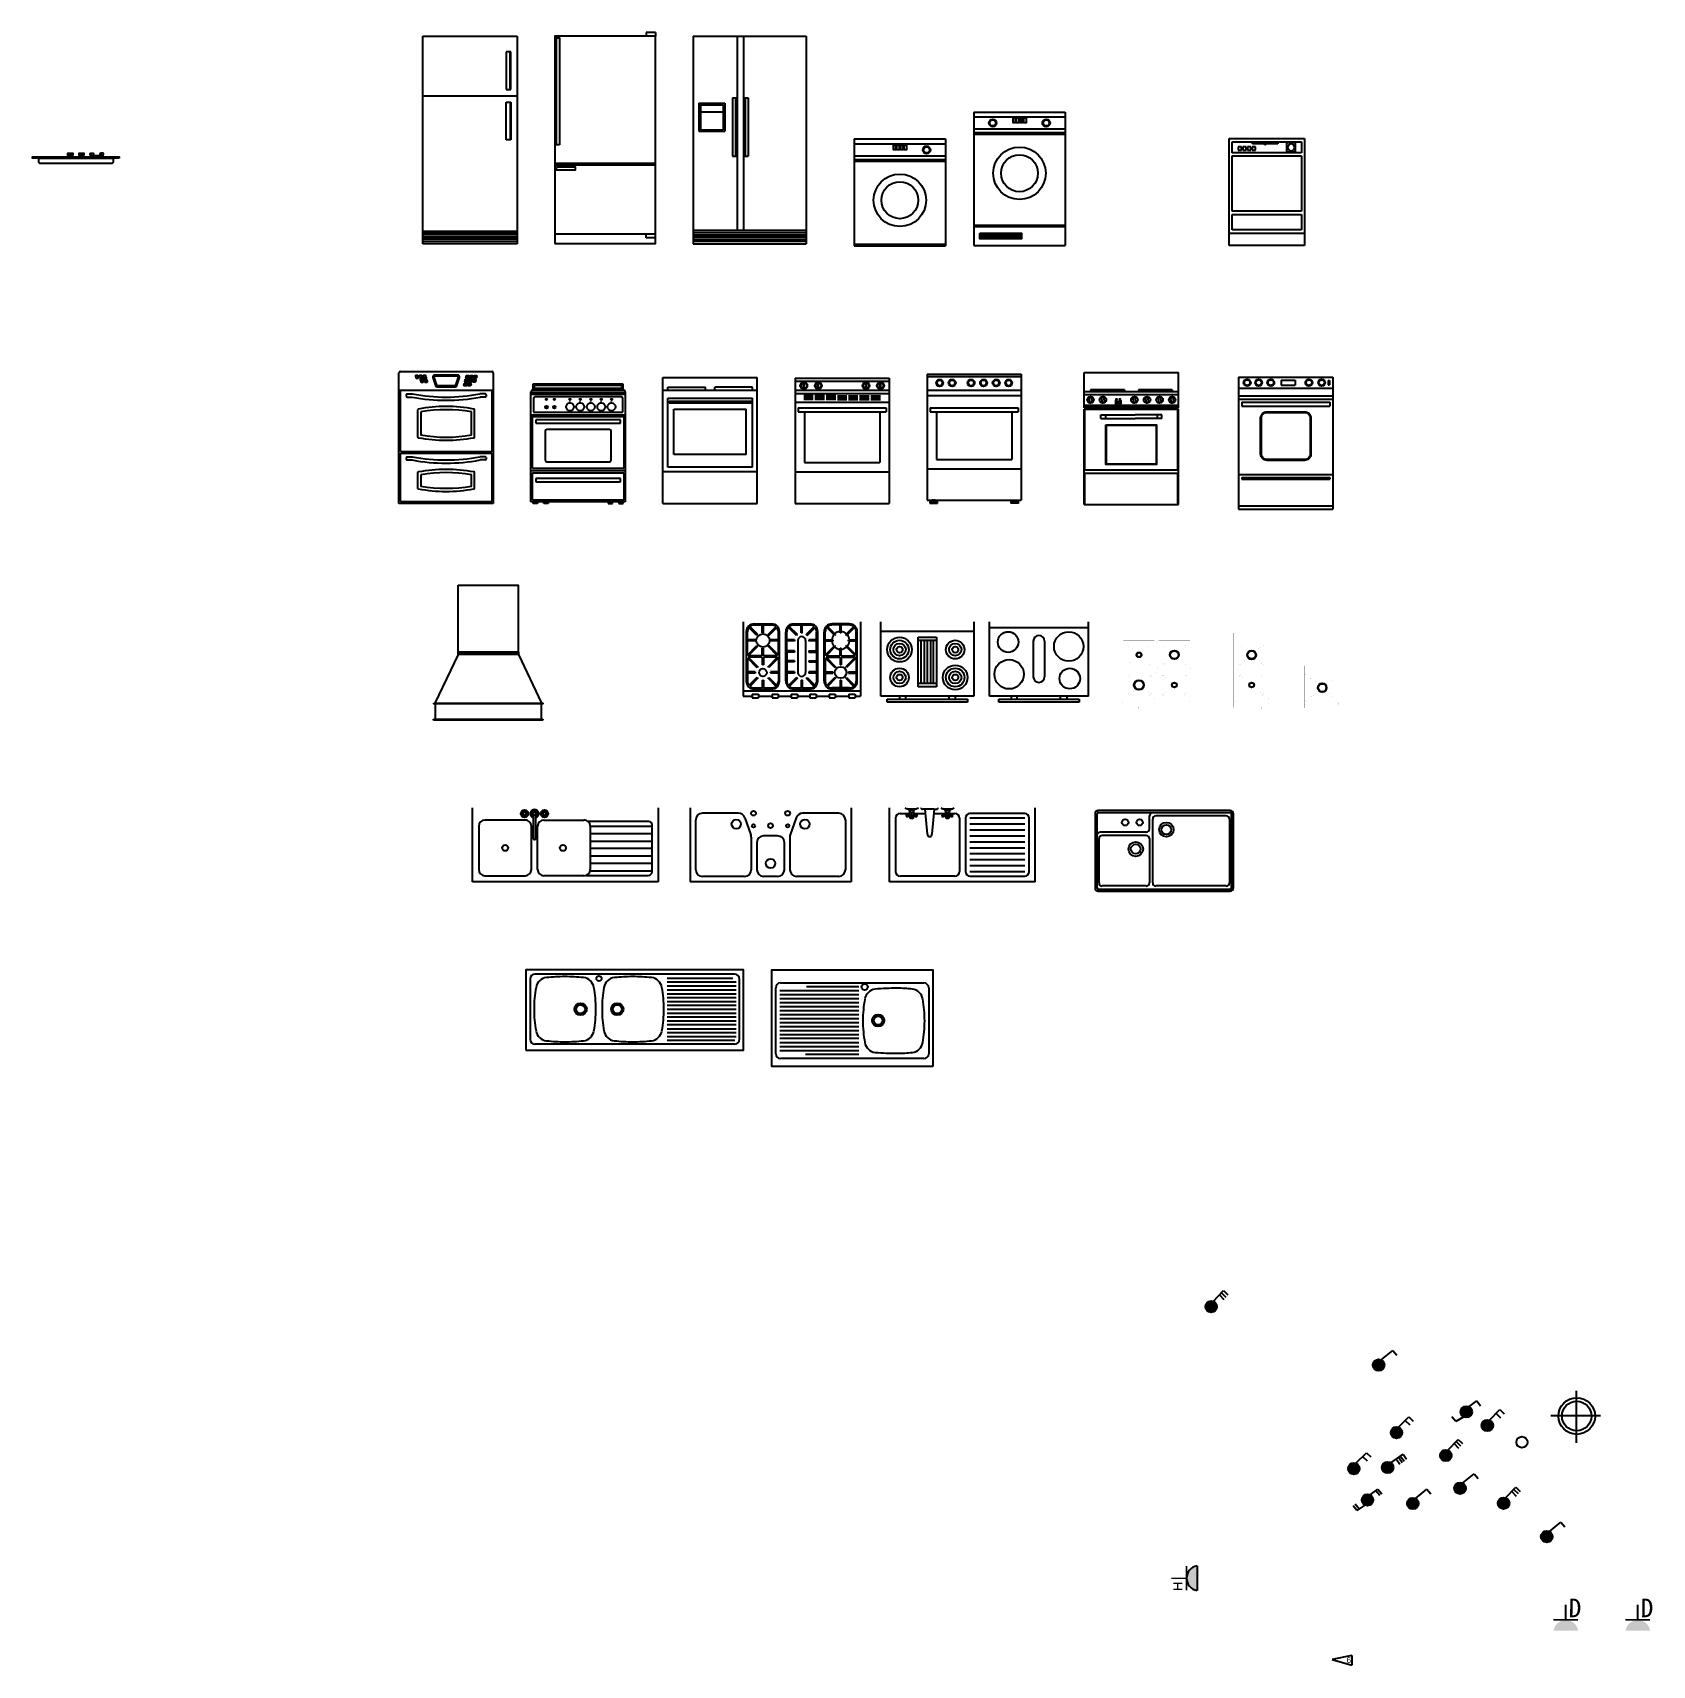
# Model space of a CAD drawing. Header units: millimetres. Extents: x -19825 to 39593, y -31971 to 32026.
# Drawn here: x 13723 to 26812, y 18760 to 31952 of the extents above; entities that cross this region are included whole.
import ezdxf

# ---------------------------------------------------------------- set-up
doc = ezdxf.new("R2010")
doc.units = ezdxf.units.MM
for name, color, linetype in [('blocks', 253, 'Continuous'), ('light current', 110, 'Continuous'), ('lighting', 6, 'Continuous'), ('strong current', 1, 'Continuous')]:
    doc.layers.add(name, color=color, linetype=linetype)
doc.styles.add('Century Gothic', font='Century Gothic')
doc.styles.get("Standard").update_dxf_attribs({"font": 'Heiti SC.ttf'})
doc.styles.add('汉字', font='', dxfattribs={"width": 0.65, "height": 75})
doc.styles.get('汉字').set_extended_font_data('FangSong_GB2312')

# ---------------------------------------------------------------- blocks, each defined once
blk = doc.blocks.new('GAS')
at = {"const_width": 0.0002}
for points in [[(-0.292, -0.301), (0.284, -0.301), (0.284, 0.299), (-0.292, 0.299), (-0.292, -0.301)], [(-0.252, 0.31), (-0.252, 0.299)], [(-0.224, 0.299), (-0.224, 0.31), (-0.252, 0.31)], [(-0.173, 0.31), (-0.173, 0.299)], [(-0.145, 0.299), (-0.145, 0.31), (-0.173, 0.31)], [(-0.032, 0.31), (-0.032, 0.299)], [(-0.004, 0.299), (-0.004, 0.31), (-0.032, 0.31)], [(0.054, 0.31), (0.054, 0.299)], [(0.082, 0.299), (0.082, 0.31), (0.054, 0.31)], [(0.14, 0.31), (0.14, 0.299)], [(0.168, 0.299), (0.168, 0.31), (0.14, 0.31)], [(0.224, 0.31), (0.224, 0.299)], [(0.252, 0.299), (0.252, 0.31), (0.224, 0.31)], [(-0.24, 0.199), (-0.213, 0.177)], [(-0.147, 0.15), (-0.147, 0.234)], [(-0.081, 0.177), (-0.055, 0.199)], [(0.047, 0.199), (0.073, 0.177)], [(0.139, 0.234), (0.139, 0.181)], [(0.206, 0.177), (0.232, 0.199)], [(-0.176, 0.121), (-0.282, 0.121)], [(-0.24, 0.043), (-0.213, 0.065)], [(-0.147, 0.092), (-0.147, 0.008)], [(-0.012, 0.121), (-0.119, 0.121)], [(-0.055, 0.043), (-0.081, 0.065)], [(0.079, 0.121), (0.005, 0.121)], [(0.047, 0.043), (0.073, 0.065)], [(0.139, 0.061), (0.139, 0.008)], [(0.274, 0.121), (0.199, 0.121)], [(0.206, 0.065), (0.232, 0.043)], [(-0.282, -0.123), (-0.183, -0.123)], [(-0.201, -0.078), (-0.24, -0.045)], [(-0.147, -0.087), (-0.147, -0.01)], [(-0.111, -0.123), (-0.012, -0.123)], [(-0.055, -0.045), (-0.094, -0.078)], [(0.111, -0.123), (0.005, -0.123)], [(0.073, -0.067), (0.047, -0.045)], [(0.139, -0.094), (0.139, -0.01)], [(0.168, -0.123), (0.274, -0.123)], [(0.232, -0.045), (0.206, -0.067)], [(-0.282, -0.295), (0.275, -0.295), (0.275, -0.247), (-0.282, -0.247), (-0.282, -0.295)], [(-0.201, -0.168), (-0.24, -0.2)], [(-0.147, -0.236), (-0.147, -0.159)], [(-0.055, -0.2), (-0.094, -0.168)], [(0.073, -0.178), (0.047, -0.2)], [(0.139, -0.151), (0.139, -0.236)], [(0.232, -0.2), (0.206, -0.178)]]:
    blk.add_lwpolyline(points, dxfattribs=at)
for points in [[(-0.282, 0.299), (-0.282, 0.271, 0.414214), (-0.267, 0.256), (0.261, 0.256, 0.414214), (0.276, 0.271), (0.276, 0.299)], [(-0.271, 0.234, 0.414214), (-0.282, 0.223), (-0.282, 0.019, 0.414214), (-0.271, 0.008), (-0.023, 0.008, 0.414214), (-0.012, 0.019), (-0.012, 0.223, 0.414214), (-0.023, 0.234), (-0.271, 0.234)], [(-0.226, 0.204, 0.414213), (-0.246, 0.184), (-0.246, 0.058, 0.414214), (-0.226, 0.038), (-0.068, 0.038, 0.414214), (-0.048, 0.058), (-0.048, 0.184, 0.414214), (-0.068, 0.204), (-0.226, 0.204)], [(0.263, 0.234), (0.016, 0.234, 0.414214), (0.005, 0.223), (0.005, 0.019, 0.414214), (0.016, 0.008), (0.263, 0.008, 0.414214), (0.274, 0.019), (0.274, 0.223, 0.414214), (0.263, 0.234)], [(0.218, 0.204), (0.06, 0.204, 0.414214), (0.04, 0.184), (0.04, 0.058, 0.414214), (0.06, 0.038), (0.218, 0.038, 0.414214), (0.238, 0.058), (0.238, 0.184, 0.414213), (0.218, 0.204)], [(-0.271, -0.236), (-0.023, -0.236, 0.414214), (-0.012, -0.225), (-0.012, -0.021, 0.414214), (-0.023, -0.01), (-0.271, -0.01, 0.414214), (-0.282, -0.021), (-0.282, -0.225, 0.414214), (-0.271, -0.236)], [(-0.226, -0.206), (-0.068, -0.206, 0.414214), (-0.048, -0.186), (-0.048, -0.06, 0.414214), (-0.068, -0.04), (-0.226, -0.04, 0.414214), (-0.246, -0.06), (-0.246, -0.186, 0.414213), (-0.226, -0.206)], [(0.263, -0.236, 0.414214), (0.274, -0.225), (0.274, -0.021, 0.414214), (0.263, -0.01), (0.016, -0.01, 0.414214), (0.005, -0.021), (0.005, -0.225, 0.414214), (0.016, -0.236), (0.263, -0.236)], [(0.218, -0.206, 0.414213), (0.238, -0.186), (0.238, -0.06, 0.414214), (0.218, -0.04), (0.06, -0.04, 0.414214), (0.04, -0.06), (0.04, -0.186, 0.414214), (0.06, -0.206), (0.218, -0.206)]]:
    blk.add_lwpolyline(points, format="xyb", dxfattribs=at)
for centre, radius in [((-0.147, 0.121), 0.02), ((-0.147, 0.121), 0.018), ((0.139, 0.121), 0.04), ((0.139, 0.121), 0.036), ((-0.147, -0.123), 0.036), ((-0.147, -0.123), 0.0324), ((0.139, -0.123), 0.02), ((0.139, -0.123), 0.018)]:
    blk.add_circle(centre, radius)
blk = doc.blocks.new('gas-1')
at = {"color": 0, "linetype": 'ByBlock'}
for p, q in [((0, 0), (0, -0.6)), ((0.027, -0.481), (0.027, -0.08)), ((0.036, -0.147), (0.036, -0.08)), ((0.113, -0.11), (0.048, -0.045)), ((0.12, -0.104), (0.055, -0.039)), ((0.089, -0.017), (0.232, -0.017)), ((0.089, -0.026), (0.156, -0.026)), ((0.156, -0.089), (0.156, -0.026)), ((0.165, -0.089), (0.165, -0.026)), ((0.165, -0.026), (0.232, -0.026)), ((0.202, -0.104), (0.267, -0.039)), ((0.208, -0.11), (0.273, -0.045)), ((0.286, -0.147), (0.286, -0.08)), ((0.294, -0.481), (0.294, -0.08)), ((0.346, -0.481), (0.346, -0.08)), ((0.355, -0.147), (0.355, -0.08)), ((0.432, -0.11), (0.367, -0.045)), ((0.439, -0.104), (0.374, -0.039)), ((0.408, -0.017), (0.542, -0.017)), ((0.408, -0.026), (0.471, -0.026)), ((0.471, -0.089), (0.471, -0.026)), ((0.479, -0.026), (0.542, -0.026)), ((0.479, -0.089), (0.479, -0.026)), ((0.511, -0.104), (0.576, -0.039)), ((0.518, -0.11), (0.583, -0.045)), ((0.595, -0.147), (0.595, -0.08)), ((0.604, -0.481), (0.604, -0.08)), ((0.656, -0.481), (0.656, -0.08)), ((0.664, -0.147), (0.664, -0.08)), ((0.742, -0.11), (0.677, -0.045)), ((0.748, -0.104), (0.683, -0.039)), ((0.861, -0.017), (0.718, -0.017)), ((0.785, -0.026), (0.718, -0.026)), ((0.785, -0.089), (0.785, -0.026)), ((0.861, -0.026), (0.794, -0.026)), ((0.794, -0.089), (0.794, -0.026)), ((0.83, -0.104), (0.895, -0.039)), ((0.837, -0.11), (0.902, -0.045)), ((0.914, -0.147), (0.914, -0.08)), ((0.923, -0.481), (0.923, -0.08)), ((0.95, 0), (0.95, -0.6)), ((0.098, -0.147), (0.036, -0.147)), ((0.098, -0.155), (0.036, -0.155)), ((0.036, -0.27), (0.036, -0.155)), ((0.036, -0.27), (0.113, -0.192)), ((0.042, -0.276), (0.12, -0.198)), ((0.156, -0.276), (0.156, -0.213)), ((0.165, -0.276), (0.165, -0.213)), ((0.279, -0.276), (0.202, -0.198)), ((0.286, -0.27), (0.208, -0.192)), ((0.286, -0.147), (0.223, -0.147)), ((0.286, -0.155), (0.223, -0.155)), ((0.286, -0.27), (0.286, -0.155)), ((0.417, -0.147), (0.355, -0.147)), ((0.355, -0.236), (0.355, -0.155)), ((0.417, -0.155), (0.355, -0.155)), ((0.417, -0.236), (0.355, -0.236)), ((0.355, -0.245), (0.355, -0.405)), ((0.417, -0.245), (0.355, -0.245)), ((0.417, -0.236), (0.417, -0.245)), ((0.444, -0.151), (0.444, -0.41)), ((0.506, -0.151), (0.506, -0.41)), ((0.595, -0.147), (0.533, -0.147)), ((0.595, -0.155), (0.533, -0.155)), ((0.533, -0.236), (0.595, -0.236)), ((0.533, -0.236), (0.533, -0.245)), ((0.533, -0.245), (0.595, -0.245)), ((0.595, -0.236), (0.595, -0.155)), ((0.595, -0.245), (0.595, -0.405)), ((0.664, -0.147), (0.727, -0.147)), ((0.664, -0.155), (0.727, -0.155)), ((0.664, -0.27), (0.664, -0.155)), ((0.664, -0.27), (0.742, -0.192)), ((0.671, -0.276), (0.748, -0.198)), ((0.785, -0.276), (0.785, -0.213)), ((0.794, -0.276), (0.794, -0.213)), ((0.908, -0.276), (0.83, -0.198)), ((0.914, -0.27), (0.837, -0.192)), ((0.852, -0.147), (0.914, -0.147)), ((0.852, -0.155), (0.914, -0.155)), ((0.914, -0.27), (0.914, -0.155)), ((0.036, -0.291), (0.113, -0.369)), ((0.036, -0.291), (0.036, -0.405)), ((0.156, -0.276), (0.042, -0.276)), ((0.042, -0.285), (0.12, -0.363)), ((0.156, -0.285), (0.042, -0.285)), ((0.156, -0.285), (0.156, -0.348)), ((0.279, -0.276), (0.165, -0.276)), ((0.279, -0.285), (0.165, -0.285)), ((0.165, -0.285), (0.165, -0.348)), ((0.279, -0.285), (0.202, -0.363)), ((0.286, -0.291), (0.208, -0.369)), ((0.286, -0.291), (0.286, -0.405)), ((0.417, -0.316), (0.355, -0.316)), ((0.417, -0.325), (0.355, -0.325)), ((0.417, -0.316), (0.417, -0.325)), ((0.533, -0.316), (0.595, -0.316)), ((0.533, -0.316), (0.533, -0.325)), ((0.533, -0.325), (0.595, -0.325)), ((0.664, -0.291), (0.742, -0.369)), ((0.664, -0.291), (0.664, -0.405)), ((0.671, -0.276), (0.785, -0.276)), ((0.671, -0.285), (0.748, -0.363)), ((0.671, -0.285), (0.785, -0.285)), ((0.785, -0.285), (0.785, -0.348)), ((0.794, -0.276), (0.908, -0.276)), ((0.794, -0.285), (0.908, -0.285)), ((0.794, -0.285), (0.794, -0.348)), ((0.908, -0.285), (0.83, -0.363)), ((0.914, -0.291), (0.837, -0.369)), ((0.914, -0.291), (0.914, -0.405)), ((0.098, -0.405), (0.036, -0.405)), ((0.098, -0.414), (0.036, -0.414)), ((0.036, -0.414), (0.036, -0.481)), ((0.113, -0.451), (0.048, -0.516)), ((0.12, -0.457), (0.055, -0.522)), ((0.156, -0.472), (0.156, -0.535)), ((0.165, -0.472), (0.165, -0.535)), ((0.202, -0.457), (0.267, -0.522)), ((0.208, -0.451), (0.273, -0.516)), ((0.286, -0.405), (0.223, -0.405)), ((0.286, -0.414), (0.223, -0.414)), ((0.286, -0.414), (0.286, -0.481)), ((0.417, -0.405), (0.355, -0.405)), ((0.417, -0.414), (0.355, -0.414)), ((0.355, -0.414), (0.355, -0.481)), ((0.432, -0.451), (0.367, -0.516)), ((0.439, -0.457), (0.374, -0.522)), ((0.471, -0.472), (0.471, -0.535)), ((0.479, -0.472), (0.479, -0.535)), ((0.511, -0.457), (0.576, -0.522)), ((0.518, -0.451), (0.583, -0.516)), ((0.595, -0.405), (0.533, -0.405)), ((0.595, -0.414), (0.533, -0.414)), ((0.595, -0.414), (0.595, -0.481)), ((0.664, -0.405), (0.727, -0.405)), ((0.664, -0.414), (0.727, -0.414)), ((0.664, -0.414), (0.664, -0.481)), ((0.742, -0.451), (0.677, -0.516)), ((0.748, -0.457), (0.683, -0.522)), ((0.785, -0.472), (0.785, -0.535)), ((0.794, -0.472), (0.794, -0.535)), ((0.83, -0.457), (0.895, -0.522)), ((0.837, -0.451), (0.902, -0.516)), ((0.852, -0.405), (0.914, -0.405)), ((0.852, -0.414), (0.914, -0.414)), ((0.914, -0.414), (0.914, -0.481)), ((0.95, -0.56), (0, -0.56)), ((0, -0.6), (0.075, -0.6)), ((0.075, -0.585), (0.125, -0.585)), ((0.075, -0.585), (0.075, -0.615)), ((0.075, -0.615), (0.125, -0.615)), ((0.089, -0.535), (0.156, -0.535)), ((0.089, -0.544), (0.232, -0.544)), ((0.125, -0.585), (0.125, -0.615)), ((0.125, -0.6), (0.235, -0.6)), ((0.165, -0.535), (0.232, -0.535)), ((0.235, -0.585), (0.285, -0.585)), ((0.235, -0.585), (0.235, -0.615)), ((0.235, -0.615), (0.285, -0.615)), ((0.285, -0.585), (0.285, -0.615)), ((0.285, -0.6), (0.39, -0.6)), ((0.39, -0.585), (0.44, -0.585)), ((0.39, -0.585), (0.39, -0.615)), ((0.39, -0.615), (0.44, -0.615)), ((0.408, -0.535), (0.471, -0.535)), ((0.408, -0.544), (0.542, -0.544)), ((0.44, -0.585), (0.44, -0.615)), ((0.44, -0.6), (0.54, -0.6)), ((0.479, -0.535), (0.542, -0.535)), ((0.54, -0.585), (0.59, -0.585)), ((0.54, -0.585), (0.54, -0.615)), ((0.54, -0.615), (0.59, -0.615)), ((0.59, -0.585), (0.59, -0.615)), ((0.59, -0.6), (0.695, -0.6)), ((0.695, -0.585), (0.745, -0.585)), ((0.695, -0.585), (0.695, -0.615)), ((0.695, -0.615), (0.745, -0.615)), ((0.785, -0.535), (0.718, -0.535)), ((0.861, -0.544), (0.718, -0.544)), ((0.745, -0.585), (0.745, -0.615)), ((0.745, -0.6), (0.855, -0.6)), ((0.861, -0.535), (0.794, -0.535)), ((0.855, -0.585), (0.905, -0.585)), ((0.855, -0.585), (0.855, -0.615)), ((0.855, -0.615), (0.905, -0.615)), ((0.905, -0.585), (0.905, -0.615)), ((0.905, -0.6), (0.95, -0.6))]:
    blk.add_line(p, q, dxfattribs=at)
for centre, radius in [((0.161, -0.151), 0.0535), ((0.161, -0.41), 0.0312), ((0.789, -0.41), 0.0469)]:
    blk.add_circle(centre, radius, dxfattribs=at)
for centre, radius, start, end in [((0.089, -0.08), 0.0625, 90, 180), ((0.089, -0.08), 0.0535, 139.7802, 180), ((0.089, -0.08), 0.0535, 90, 130.2198), ((0.161, -0.151), 0.0625, 130.904, 139.096), ((0.161, -0.151), 0.0625, 85.904, 94.096), ((0.161, -0.151), 0.0625, 40.904, 49.096), ((0.232, -0.08), 0.0625, 0, 90), ((0.232, -0.08), 0.0535, 49.7802, 90), ((0.232, -0.08), 0.0535, 0, 40.2198), ((0.408, -0.08), 0.0625, 90, 180), ((0.408, -0.08), 0.0535, 139.7802, 180), ((0.408, -0.08), 0.0535, 90, 130.2198), ((0.479, -0.151), 0.0625, 130.904, 139.096), ((0.475, -0.151), 0.0312, 0, 180), ((0.475, -0.151), 0.0625, 85.904, 94.096), ((0.471, -0.151), 0.0625, 40.904, 49.096), ((0.542, -0.08), 0.0625, 0, 90), ((0.542, -0.08), 0.0535, 49.7802, 90), ((0.542, -0.08), 0.0535, 0, 40.2198), ((0.718, -0.08), 0.0625, 90, 180), ((0.718, -0.08), 0.0535, 139.7802, 180), ((0.718, -0.08), 0.0535, 90, 130.2198), ((0.789, -0.151), 0.0714, 138.5833, 176.4167), ((0.789, -0.151), 0.0714, 93.5833, 131.4167), ((0.789, -0.151), 0.0625, 130.904, 139.096), ((0.789, -0.151), 0.0625, 85.904, 94.096), ((0.789, -0.151), 0.0714, 48.5833, 86.4167), ((0.789, -0.151), 0.0625, 40.904, 49.096), ((0.789, -0.151), 0.0714, 3.5833, 41.4167), ((0.861, -0.08), 0.0625, 0, 90), ((0.861, -0.08), 0.0535, 49.7802, 90), ((0.861, -0.08), 0.0535, 0, 40.2198), ((0.161, -0.151), 0.0625, 175.904, 184.096), ((0.161, -0.151), 0.0625, 220.904, 229.096), ((0.161, -0.151), 0.0625, 265.904, 274.096), ((0.161, -0.151), 0.0625, 310.904, 319.096), ((0.161, -0.151), 0.0625, 355.904, 4.096), ((0.479, -0.151), 0.0625, 175.904, 184.096), ((0.471, -0.151), 0.0625, 355.904, 4.096), ((0.789, -0.151), 0.0714, 183.5833, 221.4167), ((0.789, -0.151), 0.0625, 175.904, 184.096), ((0.789, -0.151), 0.0625, 220.904, 229.096), ((0.789, -0.151), 0.0714, 228.5833, 266.4167), ((0.789, -0.151), 0.0625, 265.904, 274.096), ((0.789, -0.151), 0.0714, 273.5833, 311.4167), ((0.789, -0.151), 0.0625, 310.904, 319.096), ((0.789, -0.151), 0.0714, 318.5833, 356.4167), ((0.789, -0.151), 0.0625, 355.904, 4.096), ((0.161, -0.41), 0.0625, 130.904, 139.096), ((0.161, -0.41), 0.0625, 85.904, 94.096), ((0.161, -0.41), 0.0625, 40.904, 49.096), ((0.789, -0.41), 0.0625, 130.904, 139.096), ((0.789, -0.41), 0.0625, 85.904, 94.096), ((0.789, -0.41), 0.0625, 40.904, 49.096), ((0.089, -0.481), 0.0625, 180, 270), ((0.089, -0.481), 0.0535, 180, 220.2198), ((0.089, -0.481), 0.0535, 229.7802, 270), ((0.161, -0.41), 0.0625, 175.904, 184.096), ((0.161, -0.41), 0.0625, 220.904, 229.096), ((0.161, -0.41), 0.0625, 265.904, 274.096), ((0.161, -0.41), 0.0625, 310.904, 319.096), ((0.161, -0.41), 0.0625, 355.904, 4.096), ((0.232, -0.481), 0.0625, 270, 0), ((0.232, -0.481), 0.0535, 270, 310.2198), ((0.232, -0.481), 0.0535, 319.7802, 0), ((0.408, -0.481), 0.0625, 180, 270), ((0.408, -0.481), 0.0535, 180, 220.2198), ((0.408, -0.481), 0.0535, 229.7802, 270), ((0.479, -0.41), 0.0625, 175.904, 184.096), ((0.479, -0.41), 0.0625, 220.904, 229.096), ((0.475, -0.41), 0.0312, 180, 0), ((0.475, -0.41), 0.0625, 265.904, 274.096), ((0.471, -0.41), 0.0625, 310.904, 319.096), ((0.471, -0.41), 0.0625, 355.904, 4.096), ((0.542, -0.481), 0.0625, 270, 0), ((0.542, -0.481), 0.0535, 270, 310.2198), ((0.542, -0.481), 0.0535, 319.7802, 0), ((0.718, -0.481), 0.0625, 180, 270), ((0.718, -0.481), 0.0535, 180, 220.2198), ((0.718, -0.481), 0.0535, 229.7802, 270), ((0.789, -0.41), 0.0625, 175.904, 184.096), ((0.789, -0.41), 0.0625, 220.904, 229.096), ((0.789, -0.41), 0.0625, 265.904, 274.096), ((0.789, -0.41), 0.0625, 310.904, 319.096), ((0.789, -0.41), 0.0625, 355.904, 4.096), ((0.861, -0.481), 0.0625, 270, 0), ((0.861, -0.481), 0.0535, 270, 310.2198), ((0.861, -0.481), 0.0535, 319.7802, 0)]:
    blk.add_arc(centre, radius, start, end, dxfattribs=at)
blk = doc.blocks.new('gas-2')
at = {"color": 0, "linetype": 'ByBlock'}
for p, q in [((0, -0.6), (0, 0)), ((0.75, 0), (0.75, -0.6)), ((0, -0.075), (0.75, -0.075)), ((0.3, -0.525), (0.3, -0.125)), ((0.3, -0.125), (0.45, -0.125)), ((0.45, -0.125), (0.45, -0.525)), ((0.3, -0.15), (0.45, -0.15)), ((0.325, -0.5), (0.325, -0.15)), ((0.35, -0.15), (0.35, -0.5)), ((0.375, -0.5), (0.375, -0.15)), ((0.4, -0.15), (0.4, -0.5)), ((0.425, -0.5), (0.425, -0.15)), ((0.45, -0.5), (0.3, -0.5)), ((0.45, -0.525), (0.3, -0.525)), ((0.75, -0.6), (0, -0.6)), ((0.05, -0.65), (0.05, -0.625)), ((0.05, -0.625), (0.7, -0.625)), ((0.7, -0.65), (0.05, -0.65)), ((0.15, -0.6), (0.15, -0.625)), ((0.2, -0.625), (0.2, -0.6)), ((0.55, -0.625), (0.55, -0.6)), ((0.6, -0.6), (0.6, -0.625)), ((0.7, -0.625), (0.7, -0.65))]:
    blk.add_line(p, q, dxfattribs=at)
for centre, radius in [((0.15, -0.225), 0.1), ((0.15, -0.225), 0.075), ((0.15, -0.225), 0.05), ((0.15, -0.225), 0.025), ((0.6, -0.225), 0.075), ((0.6, -0.225), 0.05), ((0.6, -0.225), 0.025), ((0.15, -0.45), 0.075), ((0.6, -0.45), 0.1), ((0.6, -0.45), 0.075), ((0.15, -0.45), 0.05), ((0.15, -0.45), 0.025), ((0.6, -0.45), 0.05), ((0.6, -0.45), 0.025)]:
    blk.add_circle(centre, radius, dxfattribs=at)
blk = doc.blocks.new('gas-3')
at = {"color": 0, "linetype": 'ByBlock'}
for p, q in [((0, -0.6), (0, 0)), ((0.8, -0.6), (0.8, 0)), ((0.8, -0.05), (0, -0.05)), ((0.354, -0.156), (0.354, -0.444)), ((0.446, -0.156), (0.446, -0.444)), ((0.8, -0.6), (0, -0.6)), ((0.075, -0.625), (0.725, -0.625)), ((0.075, -0.65), (0.075, -0.625)), ((0.725, -0.65), (0.075, -0.65)), ((0.175, -0.6), (0.175, -0.625)), ((0.225, -0.625), (0.225, -0.6)), ((0.575, -0.625), (0.575, -0.6)), ((0.625, -0.6), (0.625, -0.625)), ((0.725, -0.625), (0.725, -0.65))]:
    blk.add_line(p, q, dxfattribs=at)
for centre, radius in [((0.151, -0.164), 0.083), ((0.641, -0.2), 0.119), ((0.159, -0.424), 0.119), ((0.649, -0.459), 0.083)]:
    blk.add_circle(centre, radius, dxfattribs=at)
for centre, start, end in [((0.4, -0.156), 0, 180), ((0.4, -0.444), 180, 0)]:
    blk.add_arc(centre, 0.0457, start, end, dxfattribs=at)
blk = doc.blocks.new('sink-2')
at = {"color": 0, "linetype": 'ByBlock'}
for p, q in [((0, -0.6), (0, 0)), ((1.5, 0), (1.5, -0.6)), ((0.275, -0.1), (0.1, -0.1)), ((0.425, -0.1), (0.275, -0.1)), ((0.41, -0.045), (0.404, -0.045)), ((0.41, -0.051), (0.404, -0.051)), ((0.418, -0.038), (0.418, -0.032)), ((0.418, -0.059), (0.418, -0.065)), ((0.423, -0.037), (0.423, -0.032)), ((0.423, -0.059), (0.423, -0.065)), ((0.431, -0.045), (0.437, -0.045)), ((0.431, -0.051), (0.437, -0.051)), ((0.489, -0.067), (0.489, -0.247)), ((0.511, -0.247), (0.511, -0.067)), ((0.569, -0.045), (0.563, -0.045)), ((0.569, -0.051), (0.563, -0.051)), ((0.575, -0.1), (0.725, -0.1)), ((0.577, -0.038), (0.577, -0.032)), ((0.577, -0.059), (0.577, -0.065)), ((0.583, -0.037), (0.583, -0.032)), ((0.583, -0.059), (0.583, -0.065)), ((0.59, -0.045), (0.596, -0.045)), ((0.59, -0.051), (0.596, -0.051)), ((0.725, -0.1), (0.9, -0.1)), ((1.425, -0.111), (0.931, -0.111)), ((0.05, -0.15), (0.05, -0.5)), ((0.475, -0.5), (0.475, -0.15)), ((0.525, -0.5), (0.525, -0.15)), ((0.95, -0.15), (1.45, -0.15)), ((0.95, -0.15), (0.95, -0.5)), ((1.45, -0.21), (0.95, -0.21)), ((1.45, -0.517), (1.45, -0.136)), ((0.95, -0.27), (1.45, -0.27)), ((1.45, -0.33), (0.95, -0.33)), ((0.95, -0.39), (1.45, -0.39)), ((0.949, -0.51), (1.45, -0.51)), ((1.45, -0.45), (0.95, -0.45)), ((1.447, -0.529), (1.45, -0.517)), ((1.5, -0.6), (0, -0.6)), ((0.1, -0.55), (0.425, -0.55)), ((0.9, -0.55), (0.575, -0.55)), ((0.916, -0.547), (1.419, -0.547)), ((1.419, -0.547), (1.429, -0.546)), ((1.429, -0.546), (1.435, -0.543)), ((1.435, -0.543), (1.441, -0.538)), ((1.441, -0.538), (1.447, -0.529))]:
    blk.add_line(p, q, dxfattribs=at)
for centre, radius in [((0.42, -0.048), 0.0302), ((0.398, -0.048), 0.00615), ((0.42, -0.048), 0.011), ((0.42, -0.026), 0.00615), ((0.42, -0.07), 0.00615), ((0.442, -0.048), 0.00615), ((0.5, -0.048), 0.011), ((0.58, -0.048), 0.0302), ((0.558, -0.048), 0.00615), ((0.58, -0.048), 0.011), ((0.58, -0.026), 0.00615), ((0.58, -0.07), 0.00615), ((0.602, -0.048), 0.00615), ((0.263, -0.325), 0.024), ((0.73, -0.325), 0.024)]:
    blk.add_circle(centre, radius, dxfattribs=at)
for centre, radius, start, end in [((0.1, -0.15), 0.05, 90.001, 180.001), ((0.42, -0.048), 0.022, 105.2407, 164.2093), ((0.42, -0.048), 0.022, 196.2342, 253.9047), ((0.425, -0.15), 0.05, 0.001, 90.001), ((0.42, -0.048), 0.022, 16.4412, 74.0789), ((0.42, -0.048), 0.022, 286.12, 344.0884), ((0.5, -0.048), 0.033, 289.6514, 250.3603), ((0.5, -0.048), 0.022, 300.3431, 239.7554), ((0.575, -0.15), 0.05, 90.001, 180.001), ((0.58, -0.048), 0.022, 106.12, 164.0884), ((0.58, -0.048), 0.022, 196.4413, 254.0789), ((0.58, -0.048), 0.022, 16.2342, 73.9047), ((0.58, -0.048), 0.022, 285.2407, 344.2093), ((0.9, -0.15), 0.05, 0.001, 90.001), ((1.425, -0.136), 0.025, 0.001, 90.001), ((0.5, -0.247), 0.011, 180, 0), ((0.1, -0.5), 0.05, 180.001, 270.001), ((0.425, -0.5), 0.05, 270.001, 0.001), ((0.575, -0.5), 0.05, 180.001, 270.001), ((0.9, -0.5), 0.05, 270.001, 0.001)]:
    blk.add_arc(centre, radius, start, end, dxfattribs=at)
blk = doc.blocks.new('sink-3')
at = {"color": 0, "linetype": 'ByBlock'}
for p, q in [((0, 0), (0, -0.6)), ((1.3, 0), (1.3, -0.6)), ((0.044, -0.099), (0.044, -0.501)), ((0.391, -0.044), (0.099, -0.044)), ((0.442, -0.081), (0.491, -0.219)), ((0.858, -0.081), (0.809, -0.219)), ((1.201, -0.044), (0.909, -0.044)), ((1.256, -0.099), (1.256, -0.501)), ((0.494, -0.237), (0.494, -0.501)), ((0.707, -0.228), (0.593, -0.228)), ((0.806, -0.237), (0.806, -0.501)), ((0.539, -0.282), (0.539, -0.501)), ((0.761, -0.282), (0.761, -0.501)), ((1.3, -0.6), (0, -0.6)), ((0.44, -0.556), (0.099, -0.556)), ((0.707, -0.556), (0.593, -0.556)), ((1.201, -0.556), (0.86, -0.556))]:
    blk.add_line(p, q, dxfattribs=at)
for centre, radius in [((0.373, -0.132), 0.0377), ((0.512, -0.045), 0.0192), ((0.65, -0.145), 0.0194), ((0.788, -0.045), 0.0192), ((0.927, -0.132), 0.0377), ((0.512, -0.147), 0.0131), ((0.788, -0.147), 0.0131), ((0.65, -0.45), 0.0377)]:
    blk.add_circle(centre, radius, dxfattribs=at)
for centre, start, end in [((0.099, -0.099), 90, 180), ((0.391, -0.099), 19.5464, 90), ((0.909, -0.099), 90, 160.4536), ((1.201, -0.099), 0, 90), ((0.44, -0.237), 0, 19.5464), ((0.44, -0.237), 0, 19.5464), ((0.593, -0.282), 90, 180), ((0.707, -0.282), 0, 90), ((0.86, -0.237), 160.4536, 180), ((0.099, -0.501), 180, 270), ((0.44, -0.501), 270, 0), ((0.593, -0.501), 180, 270), ((0.707, -0.501), 270, 0), ((0.86, -0.501), 180, 270), ((1.201, -0.501), 270, 0)]:
    blk.add_arc(centre, 0.0542, start, end, dxfattribs=at)
blk = doc.blocks.new('sink-5')
at = {"color": 0, "linetype": 'ByBlock'}
for p, q in [((0, -0.6), (0, 0)), ((0.227, -0.005), (0.232, 0)), ((0.252, 0), (0.252, -0.003)), ((0.392, -0.003), (0.392, 0)), ((0.413, 0), (0.421, -0.006)), ((0.517, -0.005), (0.521, 0)), ((1.176, -0.6), (1.176, 0)), ((0.048, -0.084), (0.048, -0.516)), ((0.084, -0.048), (0.163, -0.048)), ((0.124, 0), (0.132, -0.006)), ((0.132, -0.006), (0.142, -0.009)), ((0.134, -0.059), (0.133, -0.063)), ((0.133, -0.063), (0.134, -0.068)), ((0.137, -0.055), (0.134, -0.059)), ((0.134, -0.068), (0.137, -0.071)), ((0.142, -0.054), (0.137, -0.055)), ((0.137, -0.071), (0.142, -0.072)), ((0.15, -0.012), (0.142, -0.009)), ((0.142, -0.009), (0.214, -0.009)), ((0.146, -0.055), (0.142, -0.054)), ((0.142, -0.072), (0.146, -0.071)), ((0.15, -0.059), (0.146, -0.055)), ((0.146, -0.071), (0.15, -0.068)), ((0.156, -0.018), (0.15, -0.012)), ((0.151, -0.063), (0.15, -0.059)), ((0.16, -0.059), (0.15, -0.059)), ((0.15, -0.068), (0.151, -0.063)), ((0.16, -0.068), (0.15, -0.068)), ((0.161, -0.024), (0.156, -0.018)), ((0.196, -0.023), (0.16, -0.023)), ((0.161, -0.054), (0.16, -0.063)), ((0.16, -0.063), (0.161, -0.073)), ((0.164, -0.032), (0.161, -0.024)), ((0.164, -0.045), (0.161, -0.054)), ((0.161, -0.073), (0.164, -0.081)), ((0.164, -0.041), (0.164, -0.032)), ((0.164, -0.041), (0.164, -0.045)), ((0.192, -0.041), (0.164, -0.041)), ((0.164, -0.081), (0.171, -0.085)), ((0.17, -0.059), (0.169, -0.063)), ((0.169, -0.063), (0.17, -0.068)), ((0.173, -0.055), (0.17, -0.059)), ((0.17, -0.068), (0.173, -0.071)), ((0.171, -0.085), (0.178, -0.086)), ((0.178, -0.054), (0.173, -0.055)), ((0.173, -0.071), (0.178, -0.072)), ((0.183, -0.055), (0.178, -0.054)), ((0.178, -0.072), (0.183, -0.071)), ((0.178, -0.086), (0.185, -0.085)), ((0.186, -0.059), (0.183, -0.055)), ((0.183, -0.071), (0.186, -0.068)), ((0.185, -0.085), (0.192, -0.081)), ((0.187, -0.063), (0.186, -0.059)), ((0.186, -0.068), (0.187, -0.063)), ((0.194, -0.026), (0.192, -0.033)), ((0.192, -0.033), (0.192, -0.041)), ((0.192, -0.045), (0.192, -0.041)), ((0.195, -0.054), (0.192, -0.045)), ((0.192, -0.081), (0.195, -0.073)), ((0.193, -0.048), (0.291, -0.048)), ((0.199, -0.019), (0.194, -0.026)), ((0.196, -0.063), (0.195, -0.054)), ((0.195, -0.073), (0.196, -0.063)), ((0.196, -0.059), (0.206, -0.059)), ((0.206, -0.068), (0.196, -0.068)), ((0.204, -0.014), (0.199, -0.019)), ((0.211, -0.011), (0.204, -0.014)), ((0.206, -0.059), (0.205, -0.063)), ((0.205, -0.063), (0.206, -0.068)), ((0.21, -0.055), (0.206, -0.059)), ((0.206, -0.068), (0.21, -0.071)), ((0.214, -0.054), (0.21, -0.055)), ((0.21, -0.071), (0.214, -0.072)), ((0.219, -0.009), (0.211, -0.011)), ((0.214, -0.009), (0.221, -0.008)), ((0.219, -0.055), (0.214, -0.054)), ((0.214, -0.072), (0.219, -0.071)), ((0.222, -0.059), (0.219, -0.055)), ((0.219, -0.071), (0.222, -0.068)), ((0.221, -0.008), (0.227, -0.005)), ((0.223, -0.063), (0.222, -0.059)), ((0.222, -0.068), (0.223, -0.063)), ((0.252, -0.003), (0.254, -0.007)), ((0.254, -0.007), (0.257, -0.01)), ((0.257, -0.01), (0.261, -0.012)), ((0.261, -0.012), (0.265, -0.012)), ((0.288, -0.012), (0.265, -0.012)), ((0.36, -0.012), (0.288, -0.012)), ((0.306, -0.215), (0.288, -0.012)), ((0.36, -0.012), (0.342, -0.215)), ((0.357, -0.048), (0.453, -0.048)), ((0.36, -0.012), (0.378, -0.012)), ((0.378, -0.012), (0.383, -0.012)), ((0.383, -0.012), (0.387, -0.011)), ((0.387, -0.011), (0.39, -0.007)), ((0.39, -0.007), (0.392, -0.003)), ((0.421, -0.006), (0.431, -0.009)), ((0.423, -0.059), (0.422, -0.063)), ((0.422, -0.063), (0.423, -0.068)), ((0.426, -0.055), (0.423, -0.059)), ((0.423, -0.068), (0.426, -0.071)), ((0.431, -0.054), (0.426, -0.055)), ((0.426, -0.071), (0.431, -0.072)), ((0.431, -0.009), (0.503, -0.009)), ((0.439, -0.012), (0.431, -0.009)), ((0.436, -0.055), (0.431, -0.054)), ((0.431, -0.072), (0.436, -0.071)), ((0.439, -0.059), (0.436, -0.055)), ((0.436, -0.071), (0.439, -0.068)), ((0.445, -0.018), (0.439, -0.012)), ((0.449, -0.059), (0.439, -0.059)), ((0.44, -0.063), (0.439, -0.059)), ((0.439, -0.068), (0.44, -0.063)), ((0.449, -0.068), (0.439, -0.068)), ((0.45, -0.024), (0.445, -0.018)), ((0.485, -0.023), (0.449, -0.023)), ((0.45, -0.054), (0.449, -0.063)), ((0.449, -0.063), (0.45, -0.073)), ((0.453, -0.032), (0.45, -0.024)), ((0.454, -0.045), (0.45, -0.054)), ((0.45, -0.073), (0.454, -0.081)), ((0.454, -0.041), (0.453, -0.032)), ((0.454, -0.041), (0.454, -0.045)), ((0.481, -0.041), (0.454, -0.041)), ((0.454, -0.081), (0.46, -0.085)), ((0.459, -0.059), (0.458, -0.063)), ((0.458, -0.063), (0.459, -0.068)), ((0.463, -0.055), (0.459, -0.059)), ((0.459, -0.068), (0.463, -0.071)), ((0.46, -0.085), (0.467, -0.086)), ((0.467, -0.054), (0.463, -0.055)), ((0.463, -0.071), (0.467, -0.072)), ((0.472, -0.055), (0.467, -0.054)), ((0.467, -0.072), (0.472, -0.071)), ((0.467, -0.086), (0.474, -0.085)), ((0.475, -0.059), (0.472, -0.055)), ((0.472, -0.071), (0.475, -0.068)), ((0.474, -0.085), (0.481, -0.081)), ((0.476, -0.063), (0.475, -0.059)), ((0.475, -0.068), (0.476, -0.063)), ((0.484, -0.026), (0.481, -0.033)), ((0.481, -0.033), (0.481, -0.041)), ((0.481, -0.045), (0.481, -0.041)), ((0.484, -0.054), (0.481, -0.045)), ((0.481, -0.081), (0.484, -0.073)), ((0.482, -0.048), (0.528, -0.048)), ((0.488, -0.019), (0.484, -0.026)), ((0.485, -0.063), (0.484, -0.054)), ((0.484, -0.073), (0.485, -0.063)), ((0.485, -0.059), (0.495, -0.059)), ((0.495, -0.068), (0.485, -0.068)), ((0.493, -0.014), (0.488, -0.019)), ((0.5, -0.011), (0.493, -0.014)), ((0.495, -0.059), (0.494, -0.063)), ((0.494, -0.063), (0.495, -0.068)), ((0.499, -0.055), (0.495, -0.059)), ((0.495, -0.068), (0.499, -0.071)), ((0.503, -0.054), (0.499, -0.055)), ((0.499, -0.071), (0.503, -0.072)), ((0.508, -0.009), (0.5, -0.011)), ((0.503, -0.009), (0.51, -0.008)), ((0.508, -0.055), (0.503, -0.054)), ((0.503, -0.072), (0.508, -0.071)), ((0.511, -0.059), (0.508, -0.055)), ((0.508, -0.071), (0.511, -0.068)), ((0.51, -0.008), (0.517, -0.005)), ((0.512, -0.063), (0.511, -0.059)), ((0.511, -0.068), (0.512, -0.063)), ((0.564, -0.084), (0.564, -0.516)), ((0.612, -0.084), (0.612, -0.516)), ((1.092, -0.048), (0.648, -0.048)), ((0.648, -0.083), (1.092, -0.083)), ((0.648, -0.131), (1.092, -0.131)), ((1.128, -0.516), (1.128, -0.084)), ((0.306, -0.215), (0.307, -0.221)), ((0.307, -0.221), (0.309, -0.226)), ((0.309, -0.226), (0.313, -0.23)), ((0.313, -0.23), (0.318, -0.233)), ((0.318, -0.233), (0.324, -0.233)), ((0.324, -0.233), (0.33, -0.233)), ((0.33, -0.233), (0.335, -0.23)), ((0.335, -0.23), (0.339, -0.226)), ((0.339, -0.226), (0.341, -0.221)), ((0.341, -0.221), (0.342, -0.215)), ((0.648, -0.179), (1.092, -0.179)), ((0.648, -0.227), (1.092, -0.227)), ((0.648, -0.275), (1.092, -0.275)), ((0.648, -0.323), (1.092, -0.323)), ((0.648, -0.371), (1.092, -0.371)), ((0.648, -0.419), (1.092, -0.419)), ((0.648, -0.467), (1.092, -0.467)), ((0.648, -0.515), (1.092, -0.515)), ((1.176, -0.6), (0, -0.6)), ((0.528, -0.552), (0.084, -0.552)), ((0.648, -0.552), (1.092, -0.552))]:
    blk.add_line(p, q, dxfattribs=at)
for centre, start, end in [((0.084, -0.084), 90, 180), ((0.528, -0.084), 0, 90), ((0.648, -0.084), 90, 180), ((1.092, -0.084), 0, 90), ((0.084, -0.516), 180, 270), ((0.528, -0.516), 270, 0), ((0.648, -0.516), 180, 270), ((1.092, -0.516), 270, 0)]:
    blk.add_arc(centre, 0.036, start, end, dxfattribs=at)
blk = doc.blocks.new('87046135')
for p, q in [((-0.65, -0.058), (-0.65, -0.432)), ((0.62, -0.028), (-0.62, -0.028)), ((0.201, -0.052), (0.61, -0.052)), ((0.201, -0.076), (0.63, -0.076)), ((0.201, -0.1), (0.63, -0.1)), ((0.65, -0.432), (0.65, -0.058)), ((0.201, -0.124), (0.63, -0.124)), ((0.201, -0.149), (0.63, -0.149)), ((0.201, -0.173), (0.63, -0.173)), ((0.201, -0.197), (0.63, -0.197)), ((0.201, -0.221), (0.63, -0.221)), ((0.201, -0.245), (0.63, -0.245)), ((0.201, -0.269), (0.63, -0.269)), ((0.201, -0.293), (0.63, -0.293)), ((0.201, -0.317), (0.63, -0.317)), ((0.201, -0.341), (0.63, -0.341)), ((0.201, -0.366), (0.63, -0.366)), ((0.201, -0.39), (0.63, -0.39)), ((0.62, -0.462), (-0.62, -0.462)), ((0.201, -0.414), (0.63, -0.414)), ((0.201, -0.438), (0.622, -0.438))]:
    blk.add_line(p, q)
blk.add_lwpolyline([(-0.675, -0.5), (0.675, -0.5), (0.675, 0), (-0.675, 0)], close=True)
for centre, radius in [((-0.222, -0.054), 0.0162), ((-0.336, -0.245), 0.038), ((-0.336, -0.245), 0.0275), ((-0.108, -0.245), 0.038), ((-0.108, -0.245), 0.0275)]:
    blk.add_circle(centre, radius)
for centre, radius, start, end in [((-0.62, -0.058), 0.03, 90, 180), ((-0.539, -0.123), 0.075, 97.23, 169.6188), ((-0.433, -1.162), 1.119, 89.999, 95.9178), ((-0.433, -1.162), 1.119, 84.0822, 90.001), ((-0.327, -0.123), 0.075, 10.3812, 82.77), ((-0.117, -0.123), 0.075, 97.23, 169.6188), ((-0.011, -1.162), 1.119, 89.999, 95.9178), ((-0.011, -1.162), 1.119, 84.0822, 90.001), ((0.095, -0.123), 0.075, 10.3812, 82.77), ((0.62, -0.058), 0.03, 0, 90), ((0.125, -0.245), 0.75, 169.6188, 180), ((-0.991, -0.245), 0.75, 0, 10.3812), ((0.547, -0.245), 0.75, 169.6188, 180), ((-0.569, -0.245), 0.75, 0, 10.3812), ((0.125, -0.245), 0.75, 180, 190.3812), ((-0.991, -0.245), 0.75, 349.6188, 0), ((0.547, -0.245), 0.75, 180, 190.3812), ((-0.569, -0.245), 0.75, 349.6188, 0), ((-0.539, -0.367), 0.075, 190.3812, 262.77), ((-0.327, -0.367), 0.075, 277.23, 349.6188), ((-0.117, -0.367), 0.075, 190.3812, 262.77), ((0.095, -0.367), 0.075, 277.23, 349.6188), ((-0.62, -0.432), 0.03, 180, 270), ((-0.433, 0.672), 1.119, 264.0822, 270.001), ((-0.433, 0.672), 1.119, 269.999, 275.9178), ((-0.011, 0.672), 1.119, 264.0822, 270.001), ((-0.011, 0.672), 1.119, 269.999, 275.9178), ((0.62, -0.432), 0.03, 270, 0)]:
    blk.add_arc(centre, radius, start, end)
blk = doc.blocks.new('Supre2c')
for p, q in [((-0.418, -0.02), (-0.418, -0.48)), ((0.41, -0.013), (-0.41, -0.013)), ((-0.092, -0.114), (-0.092, -0.033)), ((-0.072, -0.448), (-0.072, -0.053)), ((0.385, -0.033), (-0.052, -0.033)), ((0.405, -0.053), (0.405, -0.448)), ((0.417, -0.48), (0.417, -0.02)), ((-0.405, -0.448), (-0.405, -0.174)), ((-0.112, -0.134), (-0.398, -0.134)), ((-0.112, -0.154), (-0.385, -0.154)), ((-0.092, -0.174), (-0.092, -0.448)), ((-0.072, -0.313), (-0.072, -0.313)), ((-0.41, -0.487), (0.41, -0.487)), ((-0.112, -0.467), (-0.385, -0.467)), ((0.385, -0.467), (-0.052, -0.467))]:
    blk.add_line(p, q)
blk.add_lwpolyline([(0.41, -0.5, 0.414214), (0.43, -0.48), (0.43, -0.02, 0.414214), (0.41, 0), (-0.41, 0, 0.414214), (-0.43, -0.02), (-0.43, -0.48, 0.414214), (-0.41, -0.5)], format="xyb", close=True)
for centre, radius in [((-0.243, -0.073), 0.02), ((-0.153, -0.073), 0.02), ((0.013, -0.118), 0.045), ((0.013, -0.118), 0.03), ((-0.177, -0.239), 0.045), ((-0.177, -0.239), 0.03)]:
    blk.add_circle(centre, radius)
for centre, radius, start, end in [((-0.41, -0.02), 0.0075, 90, 180), ((-0.072, -0.033), 0.02, 90, 180), ((-0.052, -0.053), 0.02, 90, 180), ((0.385, -0.053), 0.02, 0, 90), ((0.41, -0.02), 0.0075, 0, 90), ((-0.398, -0.154), 0.02, 90, 180), ((-0.385, -0.174), 0.02, 90, 180), ((-0.112, -0.114), 0.02, 270, 0), ((-0.112, -0.174), 0.02, 0, 90), ((-0.41, -0.48), 0.0075, 180, 270), ((-0.385, -0.448), 0.02, 180, 270), ((-0.112, -0.448), 0.02, 270, 0), ((-0.052, -0.448), 0.02, 180, 270), ((0.385, -0.448), 0.02, 270, 0), ((0.41, -0.48), 0.0075, 270, 0)]:
    blk.add_arc(centre, radius, start, end)
blk = doc.blocks.new('87064100')
for p, q in [((-0.445, -0.082), (0.445, -0.082)), ((-0.475, -0.522), (-0.475, -0.112)), ((0.041, -0.131), (-0.45, -0.131)), ((0.041, -0.156), (-0.45, -0.156)), ((0.041, -0.181), (-0.45, -0.181)), ((0.041, -0.107), (-0.284, -0.107)), ((0.475, -0.112), (0.475, -0.522)), ((0.041, -0.206), (-0.45, -0.206)), ((0.041, -0.23), (-0.45, -0.23)), ((0.041, -0.255), (-0.45, -0.255)), ((0.041, -0.28), (-0.45, -0.28)), ((0.041, -0.305), (-0.45, -0.305)), ((0.041, -0.329), (-0.45, -0.329)), ((0.041, -0.354), (-0.45, -0.354)), ((0.041, -0.379), (-0.45, -0.379)), ((0.041, -0.404), (-0.45, -0.404)), ((0.041, -0.428), (-0.45, -0.428)), ((0.041, -0.453), (-0.45, -0.453)), ((0.041, -0.478), (-0.45, -0.478)), ((0.041, -0.503), (-0.45, -0.503)), ((0.445, -0.552), (-0.445, -0.552)), ((0.041, -0.527), (-0.29, -0.527))]:
    blk.add_line(p, q)
blk.add_lwpolyline([(0.5, -0.6), (-0.5, -0.6), (-0.5, 0), (0.5, 0)], close=True)
for centre, radius in [((0.077, -0.107), 0.019), ((0.161, -0.315), 0.038), ((0.161, -0.315), 0.0275)]:
    blk.add_circle(centre, radius)
for centre, radius, start, end in [((-0.445, -0.112), 0.03, 90, 180), ((0.445, -0.112), 0.03, 0, 90), ((0.816, -0.317), 0.75, 169.6188, 180), ((0.152, -0.195), 0.075, 97.23, 169.6188), ((0.279, -1.677), 1.562, 89.9987, 95.0083), ((0.279, -0.865), 0.75, 82.77, 90), ((0.364, -0.195), 0.075, 10.3812, 82.77), ((-0.3, -0.317), 0.75, 0, 10.3812), ((0.816, -0.317), 0.75, 180, 190.3812), ((-0.3, -0.317), 0.75, 349.6188, 0), ((0.152, -0.439), 0.075, 190.3812, 262.77), ((0.364, -0.439), 0.075, 277.23, 349.6188), ((-0.445, -0.522), 0.03, 180, 270), ((0.279, 1.043), 1.562, 264.9917, 270.0013), ((0.279, 0.231), 0.75, 270, 277.23), ((0.445, -0.522), 0.03, 270, 0)]:
    blk.add_arc(centre, radius, start, end)
blk = doc.blocks.new('gas2')
at = {"const_width": 0.0002}
for points in [[(-214.874, 75.431), (-215.162, 75.431), (-215.162, 74.831), (-214.874, 74.831), (-214.874, 75.431)], [(-214.883, 75.425), (-215.152, 75.425), (-215.152, 75.378), (-214.883, 75.378), (-214.883, 75.425)], [(-215.111, 75.331), (-215.072, 75.298)], [(-215.018, 75.366), (-215.018, 75.289)], [(-214.965, 75.298), (-214.926, 75.331)], [(-215.054, 75.253), (-215.153, 75.253)], [(-215.111, 75.176), (-215.072, 75.208)], [(-215.018, 75.217), (-215.018, 75.14)], [(-214.884, 75.253), (-214.982, 75.253)], [(-214.965, 75.208), (-214.926, 75.176)], [(-215.111, 75.087), (-215.085, 75.065)], [(-215.018, 75.038), (-215.018, 75.123)], [(-214.926, 75.087), (-214.952, 75.065)], [(-215.153, 75.01), (-215.047, 75.01)], [(-215.085, 74.954), (-215.111, 74.932)], [(-215.018, 74.981), (-215.018, 74.896)], [(-214.99, 75.01), (-214.884, 75.01)], [(-214.926, 74.932), (-214.952, 74.954)], [(-215.021, 74.831), (-215.021, 74.82), (-214.993, 74.82)], [(-214.993, 74.82), (-214.993, 74.831)], [(-214.941, 74.831), (-214.941, 74.82), (-214.913, 74.82)], [(-214.913, 74.82), (-214.913, 74.831)]]:
    blk.add_lwpolyline(points, dxfattribs=at)
for points in [[(-214.895, 75.366), (-215.142, 75.366, 0.414214), (-215.153, 75.355), (-215.153, 75.151, 0.414214), (-215.142, 75.14), (-214.895, 75.14, 0.414214), (-214.884, 75.151), (-214.884, 75.355, 0.414214), (-214.895, 75.366)], [(-214.939, 75.336), (-215.097, 75.336, 0.414214), (-215.117, 75.316), (-215.117, 75.19, 0.414214), (-215.097, 75.17), (-214.939, 75.17, 0.414214), (-214.919, 75.19), (-214.919, 75.316, 0.414213), (-214.939, 75.336)], [(-214.895, 74.896, 0.414214), (-214.884, 74.907), (-214.884, 75.112, 0.414214), (-214.895, 75.123), (-215.142, 75.123, 0.414214), (-215.153, 75.112), (-215.153, 74.907, 0.414214), (-215.142, 74.896), (-214.895, 74.896)], [(-214.939, 74.926, 0.414213), (-214.919, 74.946), (-214.919, 75.073, 0.414214), (-214.939, 75.093), (-215.097, 75.093, 0.414214), (-215.117, 75.073), (-215.117, 74.946, 0.414214), (-215.097, 74.926), (-214.939, 74.926)], [(-214.884, 74.831), (-214.884, 74.86, 0.414214), (-214.899, 74.875), (-215.138, 74.875, 0.414214), (-215.153, 74.86), (-215.153, 74.831)]]:
    blk.add_lwpolyline(points, format="xyb", dxfattribs=at)
for centre, radius in [((-215.018, 75.253), 0.036), ((-215.018, 75.253), 0.0324), ((-215.018, 75.01), 0.02), ((-215.018, 75.01), 0.018)]:
    blk.add_circle(centre, radius)
blk = doc.blocks.new('gas3')
at = {"const_width": 0.0002}
for points in [[(-214.407, 75.431), (-214.695, 75.431), (-214.695, 75.088), (-214.407, 75.088), (-214.407, 75.431)], [(-214.417, 75.425), (-214.686, 75.425), (-214.686, 75.378), (-214.417, 75.378), (-214.417, 75.425)], [(-214.645, 75.331), (-214.606, 75.298)], [(-214.552, 75.366), (-214.552, 75.289)], [(-214.498, 75.298), (-214.459, 75.331)], [(-214.588, 75.253), (-214.687, 75.253)], [(-214.645, 75.176), (-214.606, 75.208)], [(-214.552, 75.217), (-214.552, 75.14)], [(-214.417, 75.253), (-214.516, 75.253)], [(-214.498, 75.208), (-214.459, 75.176)], [(-214.475, 75.088), (-214.475, 75.077), (-214.447, 75.077)], [(-214.447, 75.077), (-214.447, 75.088)]]:
    blk.add_lwpolyline(points, dxfattribs=at)
for points in [[(-214.428, 75.366), (-214.676, 75.366, 0.414214), (-214.687, 75.355), (-214.687, 75.151, 0.414214), (-214.676, 75.14), (-214.428, 75.14, 0.414214), (-214.417, 75.151), (-214.417, 75.355, 0.414214), (-214.428, 75.366)], [(-214.473, 75.336), (-214.631, 75.336, 0.414214), (-214.651, 75.316), (-214.651, 75.19, 0.414214), (-214.631, 75.17), (-214.473, 75.17, 0.414214), (-214.453, 75.19), (-214.453, 75.316, 0.414213), (-214.473, 75.336)], [(-214.417, 75.088), (-214.417, 75.116, 0.414214), (-214.432, 75.131), (-214.672, 75.131, 0.414214), (-214.687, 75.116), (-214.687, 75.088)]]:
    blk.add_lwpolyline(points, format="xyb", dxfattribs=at)
for radius in [0.036, 0.0324]:
    blk.add_circle((-214.552, 75.253), radius)
blk = doc.blocks.new('Fridge 01')
for p, q in [((0, 1640.84), (762, 1640.84)), ((0, -35.56), (0, 1640.84)), ((0, 1640.84), (762, 1640.84)), ((0, -35.56), (0, 1640.84)), ((762, 1640.84), (762, -35.56)), ((762, 1640.84), (762, -35.56)), ((711.2, 1513.84), (673.1, 1513.84)), ((673.1, 1513.84), (673.1, 1209.04)), ((711.2, 1513.84), (673.1, 1513.84)), ((673.1, 1513.84), (673.1, 1209.04)), ((704.85, 1209.04), (704.85, 1513.84)), ((704.85, 1209.04), (704.85, 1513.84)), ((711.2, 1209.04), (711.2, 1513.84)), ((711.2, 1209.04), (711.2, 1513.84)), ((673.1, 1209.04), (711.2, 1209.04)), ((673.1, 1209.04), (711.2, 1209.04)), ((0, 1158.24), (762, 1158.24)), ((0, 1158.24), (762, 1158.24)), ((673.1, 802.64), (673.1, 1107.44)), ((673.1, 1107.44), (711.2, 1107.44)), ((673.1, 802.64), (673.1, 1107.44)), ((673.1, 1107.44), (711.2, 1107.44)), ((704.85, 1107.44), (704.85, 802.64)), ((704.85, 1107.44), (704.85, 802.64)), ((711.2, 1107.44), (711.2, 802.64)), ((711.2, 1107.44), (711.2, 802.64)), ((711.2, 802.64), (673.1, 802.64)), ((711.2, 802.64), (673.1, 802.64)), ((0, 66.04), (762, 66.04)), ((0, 66.04), (762, 66.04)), ((762, 53.34), (0, 53.34)), ((762, 53.34), (0, 53.34)), ((762, 35.56), (0, 35.56)), ((762, 35.56), (0, 35.56)), ((762, 17.78), (0, 17.78)), ((762, 17.78), (0, 17.78)), ((762, 0), (0, 0)), ((762, 0), (0, 0)), ((762, -17.78), (0, -17.78)), ((762, -17.78), (0, -17.78)), ((762, -35.56), (0, -35.56)), ((762, -35.56), (0, -35.56))]:
    blk.add_line(p, q)
blk = doc.blocks.new('Fridge 02')
for p, q in [((12587, 7998), (12587, 7969)), ((12663, 7998), (12587, 7998)), ((12587, 7998), (12587, 7969)), ((12663, 7998), (12587, 7998)), ((12663, 7998), (12663, 7969)), ((12663, 7998), (12663, 7969)), ((12663, 6940), (11850, 6940)), ((12663, 6940), (11850, 6940)), ((12663, 6927), (11850, 6927)), ((12663, 6927), (11850, 6927)), ((12663, 6369), (11850, 6369)), ((12663, 6369), (11850, 6369)), ((12587, 6340), (12587, 6369)), ((12587, 6340), (12587, 6369)), ((12663, 6340), (12587, 6340)), ((12663, 6340), (12587, 6340)), ((12663, 6340), (12663, 6369)), ((12663, 6340), (12663, 6369))]:
    blk.add_line(p, q)
at = {"lineweight": -2}
blk.add_lwpolyline([(11850, 6293), (12663, 6293), (12663, 7969), (11850, 7969)], close=True, dxfattribs=at)
blk.add_lwpolyline([(11850, 6293), (12663, 6293), (12663, 7969), (11850, 7969)], close=True, dxfattribs=at)
for points in [[(11888, 7092), (11863, 7092), (11863, 7956), (11888, 7956)], [(11888, 7092), (11863, 7092), (11863, 7956), (11888, 7956)], [(11863, 6913), (12015, 6913), (12015, 6888), (11863, 6888)], [(11863, 6913), (12015, 6913), (12015, 6888), (11863, 6888)]]:
    blk.add_lwpolyline(points, close=True)
blk = doc.blocks.new('Fridge 03')
for p, q in [((0, 1676), (0, 0)), ((0, 1676), (914, 1676)), ((0, 1676), (0, 0)), ((0, 1676), (914, 1676)), ((356, 1676), (356, 108)), ((356, 1676), (356, 108)), ((406, 1676), (406, 108)), ((406, 1676), (406, 108)), ((914, 1676), (914, 0)), ((914, 1676), (914, 0)), ((45, 1136), (256, 1136)), ((45, 1136), (45, 908)), ((45, 1136), (256, 1136)), ((45, 1136), (45, 908)), ((58, 1123), (243, 1123)), ((58, 1123), (58, 921)), ((58, 1123), (243, 1123)), ((58, 1123), (58, 921)), ((58, 1066), (243, 1066)), ((58, 1066), (243, 1066)), ((243, 1123), (243, 921)), ((243, 1123), (243, 921)), ((256, 1136), (256, 908)), ((256, 1136), (256, 908)), ((318, 1179), (318, 708)), ((318, 1179), (356, 1179)), ((318, 1179), (318, 708)), ((318, 1179), (356, 1179)), ((343, 1179), (343, 708)), ((343, 1179), (343, 708)), ((406, 1179), (444, 1179)), ((406, 1179), (444, 1179)), ((419, 1179), (419, 708)), ((419, 1179), (419, 708)), ((444, 1179), (444, 708)), ((444, 1179), (444, 708)), ((45, 908), (256, 908)), ((45, 908), (256, 908)), ((58, 921), (243, 921)), ((58, 921), (243, 921)), ((318, 708), (356, 708)), ((318, 708), (356, 708)), ((406, 708), (444, 708)), ((406, 708), (444, 708)), ((0, 108), (914, 108)), ((0, 108), (914, 108)), ((0, 90), (914, 90)), ((0, 90), (914, 90)), ((0, 72), (914, 72)), ((0, 72), (914, 72)), ((0, 55), (914, 55)), ((0, 55), (914, 55)), ((0, 37), (914, 37)), ((0, 37), (914, 37)), ((0, 19), (914, 19)), ((0, 19), (914, 19)), ((0, 0), (914, 0)), ((0, 0), (914, 0))]:
    blk.add_line(p, q)
blk = doc.blocks.new('Wash machine 01')
for p, q in [((0, 851), (0, -13)), ((0, 813), (737, 813)), ((737, 851), (737, -13)), ((0, 716), (737, 716)), ((0, 684), (737, 684)), ((0, 678), (737, 678)), ((0, 672), (737, 672)), ((0, 0), (737, 0)), ((0, 0), (737, 0)), ((0, -13), (737, -13)), ((0, -13), (737, -13))]:
    blk.add_line(p, q)
blk.add_lwpolyline([(0, 851), (737, 851)])
for points in [[(316, 802), (333, 802), (333, 764), (316, 764)], [(345, 802), (362, 802), (362, 764), (345, 764)], [(375, 802), (391, 802), (391, 764), (375, 764)], [(404, 802), (421, 802), (421, 764), (404, 764)]]:
    blk.add_lwpolyline(points, close=True)
for centre, radius in [((584, 763), 31.2), ((584, 763), 24.8), ((368, 356), 212), ((368, 356), 149)]:
    blk.add_circle(centre, radius)
blk = doc.blocks.new('Wash machine 02')
for p, q in [((-124, 1019), (-124, -60)), ((-124, 1019), (612, 1019)), ((-124, 981), (612, 981)), ((612, 1019), (612, -60)), ((-124, 884), (612, 884)), ((-124, 853), (612, 853)), ((-124, 846), (612, 846)), ((-124, 840), (612, 840)), ((-124, 106), (612, 106)), ((-124, 93), (612, 93)), ((-124, 93), (612, 93)), ((-64, 35), (-64, 0)), ((-57, 35), (-57, 0)), ((-51, 35), (-51, 0)), ((-44, 35), (-44, 0)), ((-38, 35), (-38, 0)), ((-32, 35), (-32, 0)), ((-25, 35), (-25, 0)), ((-19, 35), (-19, 0)), ((-13, 35), (-13, 0)), ((-6, 35), (-6, 0)), ((0, 35), (0, 0)), ((6, 35), (6, 0)), ((13, 35), (13, 0)), ((19, 35), (19, 0)), ((25, 35), (25, 0)), ((32, 35), (32, 0)), ((38, 35), (38, 0)), ((44, 35), (44, 0)), ((51, 35), (51, 0)), ((57, 35), (57, 0)), ((63, 35), (63, 0)), ((70, 35), (70, 0)), ((76, 35), (76, 0)), ((83, 35), (83, 0)), ((89, 35), (89, 0)), ((96, 35), (96, 0)), ((103, 35), (103, 0)), ((109, 35), (109, 0)), ((115, 35), (115, 0)), ((122, 35), (122, 0)), ((128, 35), (128, 0)), ((134, 35), (134, 0)), ((141, 35), (141, 0)), ((147, 35), (147, 0)), ((153, 35), (153, 0)), ((160, 35), (160, 0)), ((166, 35), (166, 0)), ((173, 35), (173, 0)), ((179, 35), (179, 0)), ((185, 35), (185, 0)), ((192, 35), (192, 0)), ((198, 35), (198, 0)), ((204, 35), (204, 0)), ((211, 35), (211, 0)), ((217, 35), (217, 0)), ((223, 35), (223, 0)), ((230, 35), (230, 0)), ((236, 35), (236, 0)), ((242, 35), (242, 0)), ((249, 35), (249, 0)), ((255, 35), (255, 0)), ((-124, -60), (612, -60))]:
    blk.add_line(p, q)
for points in [[(192, 971), (208, 971), (208, 932), (192, 932)], [(221, 971), (238, 971), (238, 932), (221, 932)], [(251, 971), (267, 971), (267, 932), (251, 932)], [(280, 971), (297, 971), (297, 932), (280, 932)], [(-77, 41), (261, 41), (261, -6), (-77, -6)], [(-71, 35), (255, 35), (255, 0), (-71, 0)]]:
    blk.add_lwpolyline(points, close=True)
for centre, radius in [((28, 931), 31.2), ((28, 931), 24.8), ((460, 931), 31.2), ((460, 931), 24.8), ((244, 524), 212), ((244, 524), 149)]:
    blk.add_circle(centre, radius)
blk = doc.blocks.new('Appliance 02')
for p, q in [((0, 864), (610, 864)), ((0, 0), (0, 864)), ((25, 838), (585, 838)), ((25, 750), (25, 838)), ((73, 798), (73, 770)), ((101, 798), (73, 798)), ((101, 770), (101, 798)), ((139, 798), (111, 798)), ((111, 798), (111, 770)), ((139, 770), (139, 798)), ((176, 798), (148, 798)), ((148, 798), (148, 770)), ((176, 770), (176, 798)), ((213, 798), (185, 798)), ((185, 798), (185, 770)), ((189, 829), (282, 829)), ((189, 821), (189, 829)), ((282, 821), (189, 821)), ((213, 770), (213, 798)), ((300, 829), (393, 829)), ((393, 821), (300, 821)), ((393, 829), (393, 821)), ((536, 829), (463, 829)), ((463, 829), (463, 756)), ((536, 756), (536, 829)), ((585, 838), (585, 750)), ((610, 864), (610, 0)), ((585, 750), (25, 750)), ((25, 725), (585, 725)), ((25, 277), (25, 725)), ((73, 770), (101, 770)), ((111, 770), (139, 770)), ((148, 770), (176, 770)), ((185, 770), (213, 770)), ((463, 756), (536, 756)), ((585, 725), (585, 277)), ((585, 277), (25, 277)), ((25, 252), (585, 252)), ((25, 126), (25, 252)), ((585, 252), (585, 126)), ((0, 101), (610, 101)), ((610, 0), (0, 0)), ((585, 126), (25, 126))]:
    blk.add_line(p, q)
at = {"extrusion": (0, 0, -1)}
for centre, major_axis in [((291, 825), (0, 10.1)), ((501, 793), (0, 27.7))]:
    blk.add_ellipse(centre, major_axis=major_axis, ratio=0.986366, dxfattribs=at)
blk = doc.blocks.new('Oven 01')
for p, q in [((-19, -13), (-19, 1041)), ((-6, 1054), (730, 1054)), ((743, 1041), (743, -13)), ((-19, 902), (743, 902)), ((-6, 406), (-6, 902)), ((39, 865), (39, 852)), ((45, 871), (90, 871)), ((45, 846), (87, 846)), ((679, 871), (634, 871)), ((679, 846), (637, 846)), ((685, 865), (685, 852)), ((730, 902), (730, 406)), ((-6, 406), (730, 406)), ((-6, 6), (-6, 394)), ((-6, 394), (730, 394)), ((39, 357), (39, 344)), ((45, 363), (90, 363)), ((45, 338), (87, 338)), ((679, 363), (634, 363)), ((679, 338), (637, 338)), ((685, 357), (685, 344)), ((730, 394), (730, 6)), ((724, 0), (0, 0)), ((743, -13), (-19, -13))]:
    blk.add_line(p, q)
for points in [[(131, 1021), (118, 1021, 0.414214), (114, 1016), (117, 1004, 0.414214), (122, 999), (134, 999, 0.414214), (139, 1004), (136, 1016, 0.414214)], [(131, 1020), (118, 1020, 0.414214), (115, 1016), (118, 1004, 0.414214), (122, 1001), (134, 1001, 0.414214), (138, 1004), (134, 1016, 0.414214)], [(163, 1021), (150, 1021, 0.414214), (145, 1016), (149, 1004, 0.414214), (153, 999), (166, 999, 0.414214), (171, 1004), (168, 1016, 0.414214)], [(163, 1020), (150, 1020, 0.414214), (147, 1016), (150, 1004, 0.414214), (153, 1001), (166, 1001, 0.414214), (169, 1004), (166, 1016, 0.414214)], [(171, 990), (158, 990, 0.414214), (153, 985), (157, 972, 0.414214), (161, 967), (174, 967, 0.414214), (179, 972), (176, 985, 0.414214)], [(171, 988), (158, 988, 0.414214), (155, 985), (158, 972, 0.414214), (161, 969), (174, 969, 0.414214), (177, 972), (174, 985, 0.414214)], [(195, 1021), (182, 1021, 0.414214), (177, 1016), (180, 1004, 0.414214), (185, 999), (198, 999, 0.414214), (203, 1004), (199, 1016, 0.414214)], [(195, 1020), (182, 1020, 0.414214), (179, 1016), (182, 1004, 0.414214), (185, 1001), (198, 1001, 0.414214), (201, 1004), (198, 1016, 0.414214)], [(203, 990), (190, 990, 0.414214), (185, 985), (188, 972, 0.414214), (193, 967), (206, 967, 0.414214), (211, 972), (207, 985, 0.414214)], [(203, 988), (190, 988, 0.414214), (187, 985), (190, 972, 0.414214), (193, 969), (206, 969, 0.414214), (209, 972), (206, 985, 0.414214)], [(455, 1024), (269, 1024, 0.511918), (254, 1004), (275, 940, 0.322823), (290, 929), (434, 929, 0.322823), (449, 940), (470, 1004, 0.511918)], [(455, 1015), (269, 1015, 0.511918), (263, 1007), (284, 943, 0.322823), (290, 939), (434, 939, 0.322823), (440, 943), (461, 1007, 0.511918)], [(513, 958), (526, 958, -0.414214), (531, 953), (528, 940, -0.414214), (523, 936), (510, 936, -0.414214), (505, 940), (509, 953, -0.414214)], [(513, 956), (526, 956, -0.414214), (529, 953), (526, 940, -0.414214), (523, 937), (510, 937, -0.414214), (507, 940), (510, 953, -0.414214)], [(521, 990), (534, 990, -0.414214), (539, 985), (536, 972, -0.414214), (531, 967), (518, 967, -0.414214), (513, 972), (517, 985, -0.414214)], [(521, 988), (534, 988, -0.414214), (537, 985), (534, 972, -0.414214), (531, 969), (518, 969, -0.414214), (515, 972), (518, 985, -0.414214)], [(529, 1021), (542, 1021, -0.414214), (547, 1016), (543, 1004, -0.414214), (539, 999), (526, 999, -0.414214), (521, 1004), (524, 1016, -0.414214)], [(529, 1020), (542, 1020, -0.414214), (545, 1016), (542, 1004, -0.414214), (539, 1001), (526, 1001, -0.414214), (523, 1004), (526, 1016, -0.414214)], [(545, 958), (558, 958, -0.414214), (563, 953), (559, 940, -0.414214), (555, 936), (542, 936, -0.414214), (537, 940), (540, 953, -0.414214)], [(545, 956), (558, 956, -0.414214), (561, 953), (558, 940, -0.414214), (555, 937), (542, 937, -0.414214), (539, 940), (542, 953, -0.414214)], [(553, 990), (566, 990, -0.414214), (571, 985), (567, 972, -0.414214), (563, 967), (550, 967, -0.414214), (545, 972), (548, 985, -0.414214)], [(553, 988), (566, 988, -0.414214), (569, 985), (566, 972, -0.414214), (563, 969), (550, 969, -0.414214), (547, 972), (550, 985, -0.414214)], [(561, 1021), (574, 1021, -0.414214), (578, 1016), (575, 1004, -0.414214), (570, 999), (558, 999, -0.414214), (553, 1004), (556, 1016, -0.414214)], [(561, 1020), (574, 1020, -0.414214), (577, 1016), (574, 1004, -0.414214), (570, 1001), (558, 1001, -0.414214), (555, 1004), (558, 1016, -0.414214)], [(585, 990), (597, 990, -0.414214), (602, 985), (599, 972, -0.414214), (594, 967), (582, 967, -0.414214), (577, 972), (580, 985, -0.414214)], [(585, 988), (597, 988, -0.414214), (601, 985), (597, 972, -0.414214), (594, 969), (582, 969, -0.414214), (578, 972), (582, 985, -0.414214)], [(593, 1021), (605, 1021, -0.414214), (610, 1016), (607, 1004, -0.414214), (602, 999), (590, 999, -0.414214), (585, 1004), (588, 1016, -0.414214)], [(593, 1020), (605, 1020, -0.414214), (609, 1016), (605, 1004, -0.414214), (602, 1001), (590, 1001, -0.414214), (586, 1004), (590, 1016, -0.414214)], [(137, 749, 0.360511), (131, 742), (131, 524, 0.360511), (137, 518, 0.093655), (587, 518, 0.360511), (592, 524), (592, 742, 0.360511), (587, 749, 0.093655)], [(157, 726), (157, 540, 0.086966), (567, 540), (567, 726, 0.086966)], [(137, 241, 0.360511), (131, 234), (131, 111, 0.360511), (137, 105, 0.093655), (587, 105, 0.360511), (592, 111), (592, 234, 0.360511), (587, 241, 0.093655)], [(157, 218), (157, 127, 0.086966), (567, 127), (567, 218, 0.086966)]]:
    blk.add_lwpolyline(points, format="xyb", close=True)
for centre, radius, start, end in [((-6, 1041), 12.7, 90, 180), ((730, 1041), 12.7, 0, 90), ((45, 865), 6.35, 90, 180), ((45, 852), 6.35, 180, 270), ((87, 839), 6.35, 79.2449, 90), ((362, 2289), 1469, 259.2449, 280.7551), ((362, 2289), 1443, 259.1269, 280.8731), ((637, 839), 6.35, 90, 100.7551), ((679, 865), 6.35, 0, 90), ((679, 852), 6.35, 270, 0), ((45, 357), 6.35, 90, 180), ((45, 344), 6.35, 180, 270), ((87, 331), 6.35, 79.2449, 90), ((362, 1781), 1469, 259.2449, 280.7551), ((362, 1781), 1443, 259.1269, 280.8731), ((637, 331), 6.35, 90, 100.7551), ((679, 357), 6.35, 0, 90), ((679, 344), 6.35, 270, 0), ((0, 6), 6.35, 180, 270), ((724, 6), 6.35, 270, 0)]:
    blk.add_arc(centre, radius, start, end)
blk = doc.blocks.new('Oven 02')
for p, q in [((606, 962), (-123, 962)), ((-123, 962), (-123, 915)), ((595, 951), (-113, 951)), ((-113, 951), (-113, 930)), ((-113, 930), (595, 930)), ((186, 927), (-44, 927)), ((530, 927), (300, 927)), ((595, 930), (595, 951)), ((606, 915), (606, 962)), ((-138, 12), (-138, 902)), ((-138, 896), (624, 896)), ((-138, 883), (624, 883)), ((-125, 915), (611, 915)), ((-119, 847), (-119, 746)), ((592, 860), (-106, 860)), ((-50, 915), (-50, 921)), ((536, 915), (-50, 915)), ((177, 812), (177, 823)), ((192, 915), (192, 921)), ((260, 812), (260, 823)), ((294, 915), (294, 921)), ((346, 812), (346, 823)), ((430, 812), (430, 823)), ((513, 812), (513, 823)), ((536, 915), (536, 921)), ((605, 746), (605, 847)), ((624, 902), (624, 12)), ((-138, 714), (624, 714)), ((-138, 701), (624, 701)), ((-125, 284), (-125, 701)), ((592, 733), (-106, 733)), ((-100, 675), (-100, 649)), ((586, 675), (-100, 675)), ((586, 649), (586, 675)), ((611, 701), (611, 284)), ((-100, 649), (586, 649)), ((-23, 586), (-23, 348)), ((496, 598), (-10, 598)), ((509, 348), (509, 586)), ((-138, 266), (624, 266)), ((-125, 284), (611, 284)), ((-10, 335), (496, 335)), ((-125, 248), (611, 248)), ((-125, 26), (-125, 248)), ((-100, 200), (-100, 174)), ((586, 200), (-100, 200)), ((-100, 174), (586, 174)), ((586, 174), (586, 200)), ((611, 248), (611, 26)), ((624, 12), (-138, 12)), ((611, 26), (-125, 26)), ((-120, 0), (-120, 12)), ((-120, 12), (-85, 12)), ((-85, 0), (-120, 0)), ((-85, 12), (-85, 0)), ((-35, 0), (-35, 12)), ((-35, 12), (0, 12)), ((0, 0), (-35, 0)), ((0, 12), (0, 0)), ((521, 12), (486, 12)), ((486, 12), (486, 0)), ((486, 0), (521, 0)), ((521, 0), (521, 12)), ((606, 12), (571, 12)), ((571, 12), (571, 0)), ((571, 0), (606, 0)), ((606, 0), (606, 12))]:
    blk.add_line(p, q)
for centre, radius in [((-13, 840), 5.33), ((51, 840), 5.33), ((177, 780), 31.8), ((177, 840), 5.33), ((260, 780), 31.8), ((260, 840), 5.33), ((346, 780), 31.8), ((346, 840), 5.33), ((430, 780), 31.8), ((430, 840), 5.33), ((513, 780), 31.8), ((513, 840), 5.33), ((-13, 777), 10.3), ((-13, 777), 5.33), ((51, 777), 10.3), ((51, 777), 5.33)]:
    blk.add_circle(centre, radius)
for centre, radius, start, end in [((-44, 921), 6.35, 90, 180), ((186, 921), 6.35, 0, 90), ((300, 921), 6.35, 90, 180), ((530, 921), 6.35, 0, 90), ((-125, 902), 12.7, 90, 180), ((-106, 847), 12.7, 90, 180), ((592, 847), 12.7, 0, 90), ((611, 902), 12.7, 0, 90), ((-106, 746), 12.7, 180, 270), ((592, 746), 12.7, 270, 0), ((-10, 586), 12.7, 90, 180), ((496, 586), 12.7, 0, 90), ((-10, 348), 12.7, 180, 270), ((496, 348), 12.7, 270, 0)]:
    blk.add_arc(centre, radius, start, end)
blk = doc.blocks.new('Oven 03')
for p, q in [((0, 1016), (762, 1016)), ((0, 0), (0, 1016)), ((38.1, 914.4), (38.1, 939.8)), ((38.1, 939.8), (342.9, 939.8)), ((342.9, 914.4), (342.9, 939.8)), ((723.9, 939.8), (419.1, 939.8)), ((419.1, 914.4), (419.1, 939.8)), ((723.9, 914.4), (723.9, 939.8)), ((762, 0), (762, 1016)), ((0, 914.4), (762, 914.4)), ((0, 914.4), (762, 914.4)), ((38.1, 850.9), (723.9, 850.9)), ((38.1, 292.1), (38.1, 850.9)), ((50.8, 825.5), (711.2, 825.5)), ((50.8, 812.8), (50.8, 825.5)), ((50.8, 812.8), (711.2, 812.8)), ((711.2, 812.8), (711.2, 825.5)), ((723.9, 292.1), (723.9, 850.9)), ((88.9, 762), (673.1, 762)), ((88.9, 393.7), (88.9, 762)), ((673.1, 393.7), (673.1, 762)), ((723.9, 292.1), (38.1, 292.1)), ((673.1, 393.7), (88.9, 393.7)), ((762, 254), (0, 254)), ((0, 0), (762, 0))]:
    blk.add_line(p, q)
blk = doc.blocks.new('Oven 04')
for p, q in [((0, 1012), (0, 0)), ((0, 1012), (762, 1012)), ((0, 987), (762, 987)), ((68, 929), (68, 973)), ((74, 929), (74, 973)), ((185, 929), (185, 973)), ((191, 929), (191, 973)), ((571, 929), (571, 973)), ((577, 929), (577, 973)), ((688, 929), (688, 973)), ((694, 929), (694, 973)), ((762, 1012), (762, 0)), ((0, 914), (762, 914)), ((0, 889), (762, 889)), ((0, 817), (762, 817)), ((148, 868), (72, 868)), ((148, 852), (72, 852)), ((148, 838), (72, 838)), ((238, 868), (161, 868)), ((238, 852), (161, 852)), ((238, 838), (161, 838)), ((329, 868), (253, 868)), ((329, 852), (253, 852)), ((329, 838), (253, 838)), ((343, 868), (419, 868)), ((343, 852), (419, 852)), ((343, 838), (419, 838)), ((433, 868), (509, 868)), ((433, 852), (509, 852)), ((433, 838), (509, 838)), ((522, 868), (598, 868)), ((522, 852), (598, 852)), ((522, 838), (598, 838)), ((614, 868), (690, 868)), ((614, 852), (690, 852)), ((614, 838), (690, 838)), ((25, 771), (737, 771)), ((25, 771), (25, 739)), ((25, 739), (737, 739)), ((76, 739), (76, 330)), ((686, 739), (686, 330)), ((737, 771), (737, 739)), ((76, 330), (686, 330)), ((0, 254), (762, 254)), ((0, 0), (762, 0))]:
    blk.add_line(p, q)
for centre, radius in [((71, 951), 28.6), ((71, 951), 22.5), ((188, 951), 28.6), ((188, 951), 22.5), ((574, 951), 28.6), ((574, 951), 22.5), ((691, 951), 28.6), ((691, 951), 22.5)]:
    blk.add_circle(centre, radius)
blk = doc.blocks.new('Oven 05')
for p, q in [((-381, 1018), (-381, 0)), ((-381, 1018), (381, 1018)), ((-381, 1000), (381, 1000)), ((381, 1018), (381, 0)), ((-381, 889), (381, 889)), ((-381, 847), (381, 847)), ((-356, 746), (356, 746)), ((-356, 746), (-356, 714)), ((-356, 714), (356, 714)), ((-305, 714), (-305, 330)), ((305, 714), (305, 330)), ((356, 746), (356, 714)), ((-305, 330), (305, 330)), ((-381, 254), (381, 254)), ((-381, 0), (381, 0)), ((-340, -14), (-340, 0)), ((-315, 0), (-340, 0)), ((-315, -14), (-315, 0)), ((315, 0), (340, 0)), ((315, -14), (315, 0)), ((340, -14), (340, 0)), ((-359, -21), (-359, -25)), ((-359, -25), (-296, -25)), ((-353, -14), (-302, -14)), ((-296, -21), (-296, -25)), ((296, -21), (296, -25)), ((359, -25), (296, -25)), ((353, -14), (302, -14)), ((359, -21), (359, -25))]:
    blk.add_line(p, q)
for centre, radius in [((-279, 948), 28.6), ((-279, 948), 22.5), ((-178, 948), 28.6), ((-178, 948), 22.5), ((-25, 948), 28.6), ((-25, 948), 22.5), ((76, 948), 28.6), ((76, 948), 22.5), ((178, 948), 28.6), ((178, 948), 22.5), ((279, 948), 28.6), ((279, 948), 22.5)]:
    blk.add_circle(centre, radius)
for centre, start, end in [((-353, -21), 90, 180), ((-302, -21), 0, 90), ((302, -21), 90, 180), ((353, -21), 0, 90)]:
    blk.add_arc(centre, 6.35, start, end)
blk = doc.blocks.new('Oven 06')
at = {"ltscale": 0.003}
h = blk.add_hatch(dxfattribs=at)
h.set_pattern_fill('ANSI31,_I', color=256, scale=5.366197, style=2)
h.set_pattern_definition([(45, (-217619.304, -108888.489), (-12.0474563, 12.0474563), [])])
h.paths.add_polyline_path([(254, 914), (309, 914), (309, 927), (254, 927)])
h.paths.add_polyline_path([(194, 914), (241, 914), (241, 927), (194, 927)])
h.paths.add_polyline_path([(132, 914), (180, 914), (180, 927), (132, 927)])
h.paths.add_polyline_path([(66, 914), (119, 914), (119, 927), (66, 927)])
h = blk.add_hatch(dxfattribs=at)
h.set_pattern_fill('ANSI31,_I', color=256, scale=5.366197, style=2)
h.set_pattern_definition([(45, (-217232.803, -108888.489), (-12.0474563, 12.0474563), [])])
h.paths.add_polyline_path([(452, 914), (506, 914), (506, 927), (452, 927)])
h.paths.add_polyline_path([(518, 914), (566, 914), (566, 927), (518, 927)])
h.paths.add_polyline_path([(580, 914), (628, 914), (628, 927), (580, 927)])
h.paths.add_polyline_path([(640, 914), (695, 914), (695, 927), (640, 927)])
for p, q in [((0, 781), (0, 1068)), ((762, 781), (762, 1068)), ((0, 914), (762, 914)), ((0, 889), (762, 889)), ((0, 803), (762, 803)), ((46, 871), (51, 871)), ((46, 821), (51, 821)), ((56, 871), (51, 871)), ((56, 821), (51, 821)), ((147, 871), (152, 871)), ((147, 821), (152, 821)), ((157, 871), (152, 871)), ((157, 821), (152, 821)), ((401, 871), (406, 871)), ((401, 821), (406, 821)), ((411, 871), (406, 871)), ((411, 821), (406, 821)), ((503, 871), (508, 871)), ((503, 821), (508, 821)), ((513, 871), (508, 871)), ((513, 821), (508, 821)), ((605, 871), (610, 871)), ((605, 821), (610, 821)), ((615, 871), (610, 871)), ((615, 821), (610, 821)), ((706, 871), (711, 871)), ((706, 821), (711, 821)), ((716, 871), (711, 871)), ((716, 821), (711, 821)), ((0, 786), (762, 786)), ((0, 781), (762, 781)), ((0, 281), (0, 770)), ((0, 770), (762, 770)), ((6, 281), (6, 770)), ((11, 770), (11, 781)), ((751, 770), (751, 781)), ((756, 281), (756, 770)), ((762, 0), (762, 770)), ((762, 0), (762, 770)), ((0, 281), (762, 281)), ((0, 0), (0, 281)), ((0, 254), (762, 254)), ((6, 0), (6, 254)), ((756, 0), (756, 254)), ((0, 0), (762, 0))]:
    blk.add_line(p, q, dxfattribs=at)
for p, q in [((0, 1068), (762, 1068)), ((52, 927), (52, 914)), ((325, 927), (52, 927)), ((66, 927), (66, 914)), ((119, 927), (119, 914)), ((132, 927), (132, 914)), ((180, 927), (180, 914)), ((194, 927), (194, 914)), ((241, 927), (241, 914)), ((254, 927), (254, 914)), ((313, 927), (313, 914)), ((325, 927), (325, 914)), ((439, 927), (439, 914)), ((711, 927), (439, 927)), ((452, 927), (452, 914)), ((506, 927), (506, 914)), ((518, 927), (518, 914)), ((566, 927), (566, 914)), ((580, 927), (580, 914)), ((628, 927), (628, 914)), ((640, 927), (640, 914)), ((699, 927), (699, 914)), ((711, 927), (711, 914)), ((136, 725), (411, 725)), ((136, 696), (411, 696)), ((172, 725), (172, 696)), ((627, 725), (411, 725)), ((627, 696), (411, 696)), ((591, 725), (591, 696))]:
    blk.add_line(p, q)
for points in [[(268, 840), (254, 840), (254, 815), (268, 815)], [(266, 838), (256, 838), (256, 817), (266, 817)], [(282, 840), (297, 840), (297, 815), (282, 815)], [(284, 838), (295, 838), (295, 817), (284, 817)]]:
    blk.add_lwpolyline(points, close=True, dxfattribs=at)
for points in [[(136, 696), (136, 725)], [(627, 696), (627, 725)]]:
    blk.add_lwpolyline(points)
for points in [[(176, 645), (586, 645), (586, 323), (176, 323)], [(180, 641), (582, 641), (582, 327), (180, 327)]]:
    blk.add_lwpolyline(points, close=True)
for centre, radius in [((51, 846), 26.9), ((152, 846), 26.9), ((261, 851), 3.71), ((260, 836), 1.55), ((289, 851), 3.71), ((289, 836), 1.55), ((406, 846), 26.9), ((508, 846), 26.9), ((610, 846), 26.9), ((711, 846), 26.9)]:
    blk.add_circle(centre, radius, dxfattribs=at)
at = {"ltscale": 0.003, "extrusion": (0, 0, -1)}
for centre, start_param, end_param in [((46, 846), 4.712389, 6.283185), ((56, 846), 1.570796, 3.141593), ((147, 846), 4.712389, 6.283185), ((157, 846), 1.570796, 3.141593), ((401, 846), 4.712389, 6.283185), ((411, 846), 1.570796, 3.141593), ((503, 846), 4.712389, 6.283185), ((513, 846), 1.570796, 3.141593), ((605, 846), 4.712389, 6.283185), ((615, 846), 1.570796, 3.141593), ((706, 846), 4.712389, 6.283185), ((716, 846), 1.570796, 3.141593)]:
    blk.add_ellipse(centre, major_axis=(0, 24.7), ratio=0.205546, start_param=start_param, end_param=end_param, dxfattribs=at)
at = {"ltscale": 0.003}
for centre, start_param, end_param in [((46, 846), 1.570796, 3.141593), ((56, 846), 4.712389, 6.283185), ((147, 846), 1.570796, 3.141593), ((157, 846), 4.712389, 6.283185), ((401, 846), 1.570796, 3.141593), ((411, 846), 4.712389, 6.283185), ((503, 846), 1.570796, 3.141593), ((513, 846), 4.712389, 6.283185), ((605, 846), 1.570796, 3.141593), ((615, 846), 4.712389, 6.283185), ((706, 846), 1.570796, 3.141593), ((716, 846), 4.712389, 6.283185)]:
    blk.add_ellipse(centre, major_axis=(0, 24.7), ratio=0.205546, start_param=start_param, end_param=end_param, dxfattribs=at)
blk = doc.blocks.new('oven 07')
for p, q in [((0, 1041), (762, 1041)), ((0, 1041), (0, -25)), ((0, 952), (762, 952)), ((345, 1017), (345, 976)), ((345, 1017), (457, 1017)), ((345, 976), (457, 976)), ((457, 1017), (457, 976)), ((723, 1013), (723, 980)), ((723, 1013), (735, 1013)), ((723, 996), (735, 996)), ((723, 980), (735, 980)), ((735, 1013), (735, 980)), ((762, 1041), (762, -25)), ((0, 889), (762, 889)), ((0, 864), (762, 864)), ((25, 838), (737, 838)), ((25, 838), (25, 806)), ((25, 806), (737, 806)), ((737, 838), (737, 806)), ((0, 254), (762, 254)), ((25, 229), (737, 229)), ((25, 229), (25, 216)), ((25, 216), (737, 216)), ((61, 216), (61, 229)), ((96, 216), (96, 229)), ((131, 216), (131, 229)), ((166, 216), (166, 229)), ((201, 216), (201, 229)), ((236, 216), (236, 229)), ((271, 216), (271, 229)), ((305, 216), (305, 229)), ((340, 216), (340, 229)), ((375, 216), (375, 229)), ((410, 216), (410, 229)), ((445, 216), (445, 229)), ((480, 216), (480, 229)), ((515, 216), (515, 229)), ((550, 216), (550, 229)), ((585, 216), (585, 229)), ((620, 216), (620, 229)), ((655, 216), (655, 229)), ((690, 216), (690, 229)), ((725, 216), (725, 229)), ((737, 229), (737, 216)), ((0, 0), (762, 0)), ((0, -25), (762, -25))]:
    blk.add_line(p, q)
for points in [[(229, 762), (533, 762, -0.414214), (584, 711), (584, 419, -0.414214), (533, 368), (229, 368, -0.414214), (178, 419), (178, 711, -0.414214)], [(229, 756), (533, 756, -0.414214), (578, 711), (578, 419, -0.414214), (533, 375), (229, 375, -0.414214), (184, 419), (184, 711, -0.414214)]]:
    blk.add_lwpolyline(points, format="xyb", close=True)
for centre, radius in [((69, 996), 28.6), ((69, 996), 22.5), ((162, 996), 28.6), ((162, 996), 22.5), ((260, 996), 28.6), ((260, 996), 22.5), ((568, 996), 28.6), ((568, 996), 22.5), ((671, 996), 28.6), ((671, 996), 22.5)]:
    blk.add_circle(centre, radius)
for p in [(61, 216), (96, 216), (97, 216), (131, 216), (131, 216), (132, 216), (166, 216), (166, 216), (167, 216), (168, 216), (201, 216), (201, 216), (202, 216), (203, 216), (236, 216), (236, 216), (237, 216), (239, 216), (271, 216), (271, 216), (272, 216), (274, 216), (305, 216), (306, 216), (307, 216), (310, 216), (340, 216), (341, 216), (342, 216), (345, 216), (375, 216), (376, 216), (377, 216), (381, 216), (410, 216), (411, 216), (411, 216), (417, 216), (445, 216), (446, 216), (446, 216), (452, 216), (480, 216), (481, 216), (481, 216), (488, 216), (515, 216), (516, 216), (516, 216), (523, 216), (550, 216), (551, 216), (551, 216), (559, 216), (585, 216), (585, 216), (586, 216), (594, 216), (620, 216), (620, 216), (621, 216), (630, 216), (655, 216), (655, 216), (656, 216), (665, 216), (690, 216), (690, 216), (691, 216), (701, 216), (725, 216), (725, 216), (726, 216)]:
    blk.add_point(p)
blk = doc.blocks.new('Hood')
for p, q in [((-244, 400), (-431, 6)), ((245, 400), (430, 6)), ((-431, 6), (430, 6)), ((-430, 0), (-430, -124)), ((429, -124), (429, 0)), ((-442, -131), (-442, -124)), ((-442, -124), (-430, -124)), ((441, -131), (-442, -131)), ((-430, -124), (429, -124)), ((429, -124), (441, -124)), ((441, -124), (441, -131))]:
    blk.add_line(p, q)
at = {"ltscale": 10}
blk.add_line((429, -3), (426, 0), dxfattribs=at)
for points in [[(-244, 958), (242, 958), (242, 418), (-244, 418)], [(-244, 418), (245, 418), (245, 400), (-244, 400)], [(-441, 6), (441, 6), (441, 0), (-441, 0)]]:
    blk.add_lwpolyline(points, close=True)
blk = doc.blocks.new('socket ground')
at = {"layer": 'strong current'}
h = blk.add_hatch(color=2, dxfattribs=at)
edge = h.paths.add_edge_path()
edge.add_ellipse((1, -13), major_axis=(100, -1), ratio=1, start_angle=8.0533, end_angle=171.9466)
edge.add_line((-98, 2), (100, 1))
at = {"layer": 'strong current', "color": 2}
for p, q in [((0, 88), (1, 211)), ((99, 87), (-98, 88))]:
    blk.add_line(p, q, dxfattribs=at)
at = {"layer": 'strong current', "color": 2, "style": '汉字'}
blk.add_text('D', height=151, rotation=359.6008, dxfattribs=at).set_placement((23, 110))
blk = doc.blocks.new('cat socket')
at = {"color": 2}
for p, q in [((159, 33), (0, 0)), ((0, 0), (159, -46)), ((159, 33), (159, -46))]:
    blk.add_line(p, q, dxfattribs=at)
at = {"color": 2, "style": 'Century Gothic'}
blk.add_text('6', height=48.8, dxfattribs=at).set_placement((118, -28))
blk = doc.blocks.new('light')
at = {"layer": 'lighting'}
for p, q in [((0, -192), (0, 207)), ((-219, 0), (202, 0))]:
    blk.add_line(p, q, dxfattribs=at)
blk.add_circle((-2, -1), 148, dxfattribs=at)
at = {"layer": 'lighting', "linetype": 'ByBlock', "ltscale": 0.01}
blk.add_circle((-2, -1), 119, dxfattribs=at)
blk = doc.blocks.new('3 gang switch')
at = {"layer": 'lighting'}
blk.add_hatch(color=2, dxfattribs=at).paths.add_polyline_path([(-44, 17, 1), (44, -17, 1)])
at = {"layer": 'lighting', "color": 2}
for p, q in [((16, 43), (99, 130)), ((66, 96), (102, 58)), ((83, 112), (119, 78)), ((99, 130), (135, 96))]:
    blk.add_line(p, q, dxfattribs=at)
blk.add_circle((0, 0), 46.7, dxfattribs=at)
blk = doc.blocks.new('4 gang switch')
at = {"layer": 'lighting'}
blk.add_hatch(color=2, dxfattribs=at).paths.add_polyline_path([(-39, 25, 1), (39, -25, 1)])
at = {"layer": 'lighting', "color": 2}
for p, q in [((25, 39), (124, 107)), ((68, 69), (97, 28)), ((89, 81), (117, 41)), ((104, 91), (133, 50)), ((124, 107), (152, 66))]:
    blk.add_line(p, q, dxfattribs=at)
blk.add_circle((0, 0), 46.7, dxfattribs=at)
blk = doc.blocks.new('1 gang switch')
at = {"layer": 'lighting'}
blk.add_hatch(color=2, dxfattribs=at).paths.add_polyline_path([(-41, 22, 1), (41, -22, 1)])
at = {"layer": 'lighting', "color": 2}
for p, q in [((21, 41), (114, 117)), ((114, 117), (146, 79))]:
    blk.add_line(p, q, dxfattribs=at)
blk.add_circle((0, 0), 46.7, dxfattribs=at)
blk = doc.blocks.new('2 gang 2 way switch')
at = {"layer": 'lighting'}
blk.add_hatch(color=2, dxfattribs=at).paths.add_polyline_path([(-41, 22, 1), (41, -22, 1)])
at = {"layer": 'lighting', "color": 2}
for p, q in [((21, 41), (84, 88)), ((68, 76), (99, 38)), ((84, 88), (115, 49)), ((-85, -86), (-116, -47)), ((-68, -74), (-99, -35)), ((-22, -41), (-85, -86))]:
    blk.add_line(p, q, dxfattribs=at)
blk.add_circle((0, 0), 46.7, dxfattribs=at)
blk = doc.blocks.new('2 gang switch')
at = {"layer": 'lighting'}
blk.add_hatch(color=2, dxfattribs=at).paths.add_polyline_path([(-43, 17, 1), (43, -17, 1)])
at = {"layer": 'lighting', "color": 2}
for p, q in [((17, 43), (101, 128)), ((71, 97), (107, 62)), ((101, 128), (136, 94))]:
    blk.add_line(p, q, dxfattribs=at)
blk.add_circle((0, 0), 46.7, dxfattribs=at)
blk = doc.blocks.new('2 way switch')
at = {"layer": 'lighting'}
blk.add_hatch(color=2, dxfattribs=at).paths.add_polyline_path([(-41, 22, 1), (41, -22, 1)])
at = {"layer": 'lighting', "color": 2}
for p, q in [((21, 41), (84, 88)), ((84, 88), (115, 49)), ((-85, -78), (-116, -40)), ((-21, -41), (-85, -78))]:
    blk.add_line(p, q, dxfattribs=at)
blk.add_circle((0, 0), 46.7, dxfattribs=at)
blk = doc.blocks.new('fgdgfgfrd')
at = {"layer": ''}
blk.add_hatch(color=2, dxfattribs=at).paths.add_polyline_path([(-169345, -1042559, 0.86847), (-169558, -1042559)])
at = {"layer": '', "color": 2}
blk.add_line((-169345, -1042559), (-169558, -1042559), dxfattribs=at)
for points, const_width in [([(-169453, -1042466), (-169453, -1042333)], 10.4), ([(-169347, -1042466), (-169559, -1042466)], 13.8)]:
    blk.add_lwpolyline(points, dxfattribs=dict(at, const_width=const_width))
blk.add_arc((-169452, -1042574), 108, 8.0533, 171.9467, dxfattribs=at)
blk = doc.blocks.new('socket high')
at = {"layer": 'strong current', "xscale": 0.9292800000917901, "yscale": 0.9292800000917901, "zscale": 0.9292800000917901}
blk.add_blockref('fgdgfgfrd', (157466, 968825), dxfattribs=at)
at = {"layer": 'strong current', "color": 2, "lineweight": 100, "ltscale": 8, "insert": (-200, 190), "char_height": 75, "attachment_point": 1}
blk.add_mtext_dynamic_manual_height_columns('\\pxqr;{\\fArial|b0|i0|c134|p0;H}', width=170, gutter_width=250, heights=[0], dxfattribs=at)
blk = doc.blocks.new('燃气灶')
for points in [[(-350, 45), (350, 45), (350, 55), (-350, 55)], [(-65, 65), (-25, 65), (-25, 85), (-65, 85)], [(-55, 55), (-35, 55), (-35, 65), (-55, 65)], [(25, 65), (65, 65), (65, 85), (25, 85)], [(35, 55), (55, 55), (55, 65), (35, 65)]]:
    blk.add_lwpolyline(points, close=True)
blk.add_lwpolyline([(-285, 0), (285, 0, 0.414214), (300, 15), (300, 45), (-300, 45), (-300, 15, 0.414214)], format="xyb", close=True)
for points in [[(-119, 62), (-119, 55), (-219, 55), (-219, 62)], [(-213, 62), (-125, 62)]]:
    blk.add_lwpolyline(points)
for points in [[(-219, 62), (-219, 85), (-193, 79), (-213, 80), (-213, 62)], [(-119, 62), (-119, 85), (-145, 79), (-125, 80), (-125, 62)]]:
    blk.add_spline(points, degree=3)

msp = doc.modelspace()

# ---------------------------------------------------------------- linework, layer by layer
at = {"layer": 'lighting'}
msp.add_circle((25758.1, 20563.4), 45, dxfattribs=at)

# ---------------------------------------------------------------- block references
for name, p in [('Fridge 01', (16876.8, 30282.4)), ('Fridge 02', (6093.2, 23954.1)), ('Fridge 03', (19061.2, 30246.9)), ('Wash machine 02', (21453.8, 30291.6)), ('Wash machine 01', (20363.1, 30241.8)), ('Appliance 02', (23392, 30231.9)), ('Oven 01', (16702.6, 28161.4)), ('Oven 03', (18817.1, 28148.7)), ('Oven 04', (19883.9, 28148.7)), ('Oven 05', (21331.7, 28174.1)), ('Oven 06', (22220.4, 28139.1)), ('oven 07', (23468.7, 28127.5)), ('Oven 02', (17888.3, 28148.7)), ('Hood', (17405, 26528.5))]:
    msp.add_blockref(name, p)
for name, p, xscale, yscale, zscale in [('gas-1', (19463.7, 27192.1), 1000, 1000, 1000), ('gas-2', (20578.5, 27192.1), 1000, 1000, 1000), ('gas-3', (21455, 27192.1), 1000, 1000, 1000), ('gas2', (238592, -48329), 1000, 1000, 1000), ('gas3', (238696.1, -48593.5), 1000, 1000, 1000), ('sink-2', (17278.6, 25689.8), 1000, 1000, 1000), ('sink-3', (19036.6, 25689.8), 1000, 1000, 1000), ('sink-5', (20648.7, 25689.8), 1000, 1000, 1000), ('Supre2c', (22868, 25666.3), 1301.536797138395, 1301.536797138395, 1301.536797138395), ('87046135', (18588.5, 24380.8), 1301.536797138395, 1301.536797138395, 1301.536797138395), ('87064100', (20346.2, 24380.8), 1301.536797138395, 1301.536797138395, 1301.536797138395)]:
    msp.add_blockref(name, p, dxfattribs=dict(xscale=xscale, yscale=yscale, zscale=zscale))
at = {"xscale": 1000, "yscale": 1000, "zscale": 1000, "rotation": 180}
msp.add_blockref('GAS', (22802.3, 26802.1), dxfattribs=at)
at = {"layer": 'blocks', "xscale": -1}
msp.add_blockref('燃气灶', (14073.2, 30894.1), dxfattribs=at)
at = {"layer": 'light current', "lineweight": 100}
msp.add_blockref('cat socket', (24223.4, 18806.8), dxfattribs=at)
at = {"layer": 'lighting', "lineweight": 100, "ltscale": 8}
for name, p in [('3 gang switch', (23247.2, 21658.4)), ('1 gang switch', (24600, 21186.8)), ('2 way switch', (25308.9, 20808.4, -20)), ('2 gang switch', (24744.4, 20640.6, 20)), ('2 gang switch', (25478.9, 20698.4)), ('3 gang switch', (25143.6, 20456)), ('2 gang switch', (24400, 20350, 20)), ('4 gang switch', (24673.2, 20359)), ('1 gang switch', (24876.2, 20067.7)), ('1 gang switch', (25258.1, 20191.3)), ('3 gang switch', (25610, 20070)), ('1 gang switch', (25958.9, 19800.7))]:
    msp.add_blockref(name, p, dxfattribs=at)
at = {"layer": 'lighting', "lineweight": 100, "rotation": 90}
msp.add_blockref('light', (26200, 20776.8), dxfattribs=at)
at = {"layer": 'lighting', "lineweight": 100}
msp.add_blockref('2 gang 2 way switch', (24510, 20096.8), dxfattribs=at)
at = {"layer": 'strong current', "rotation": 90}
msp.add_blockref('socket high', (23130, 19467.3), dxfattribs=at)
at = {"layer": 'strong current', "lineweight": 100}
for p in [(26111.8, 19039.3), (26694, 19039.3)]:
    msp.add_blockref('socket ground', p, dxfattribs=at)

doc.saveas('drawing.dxf')
